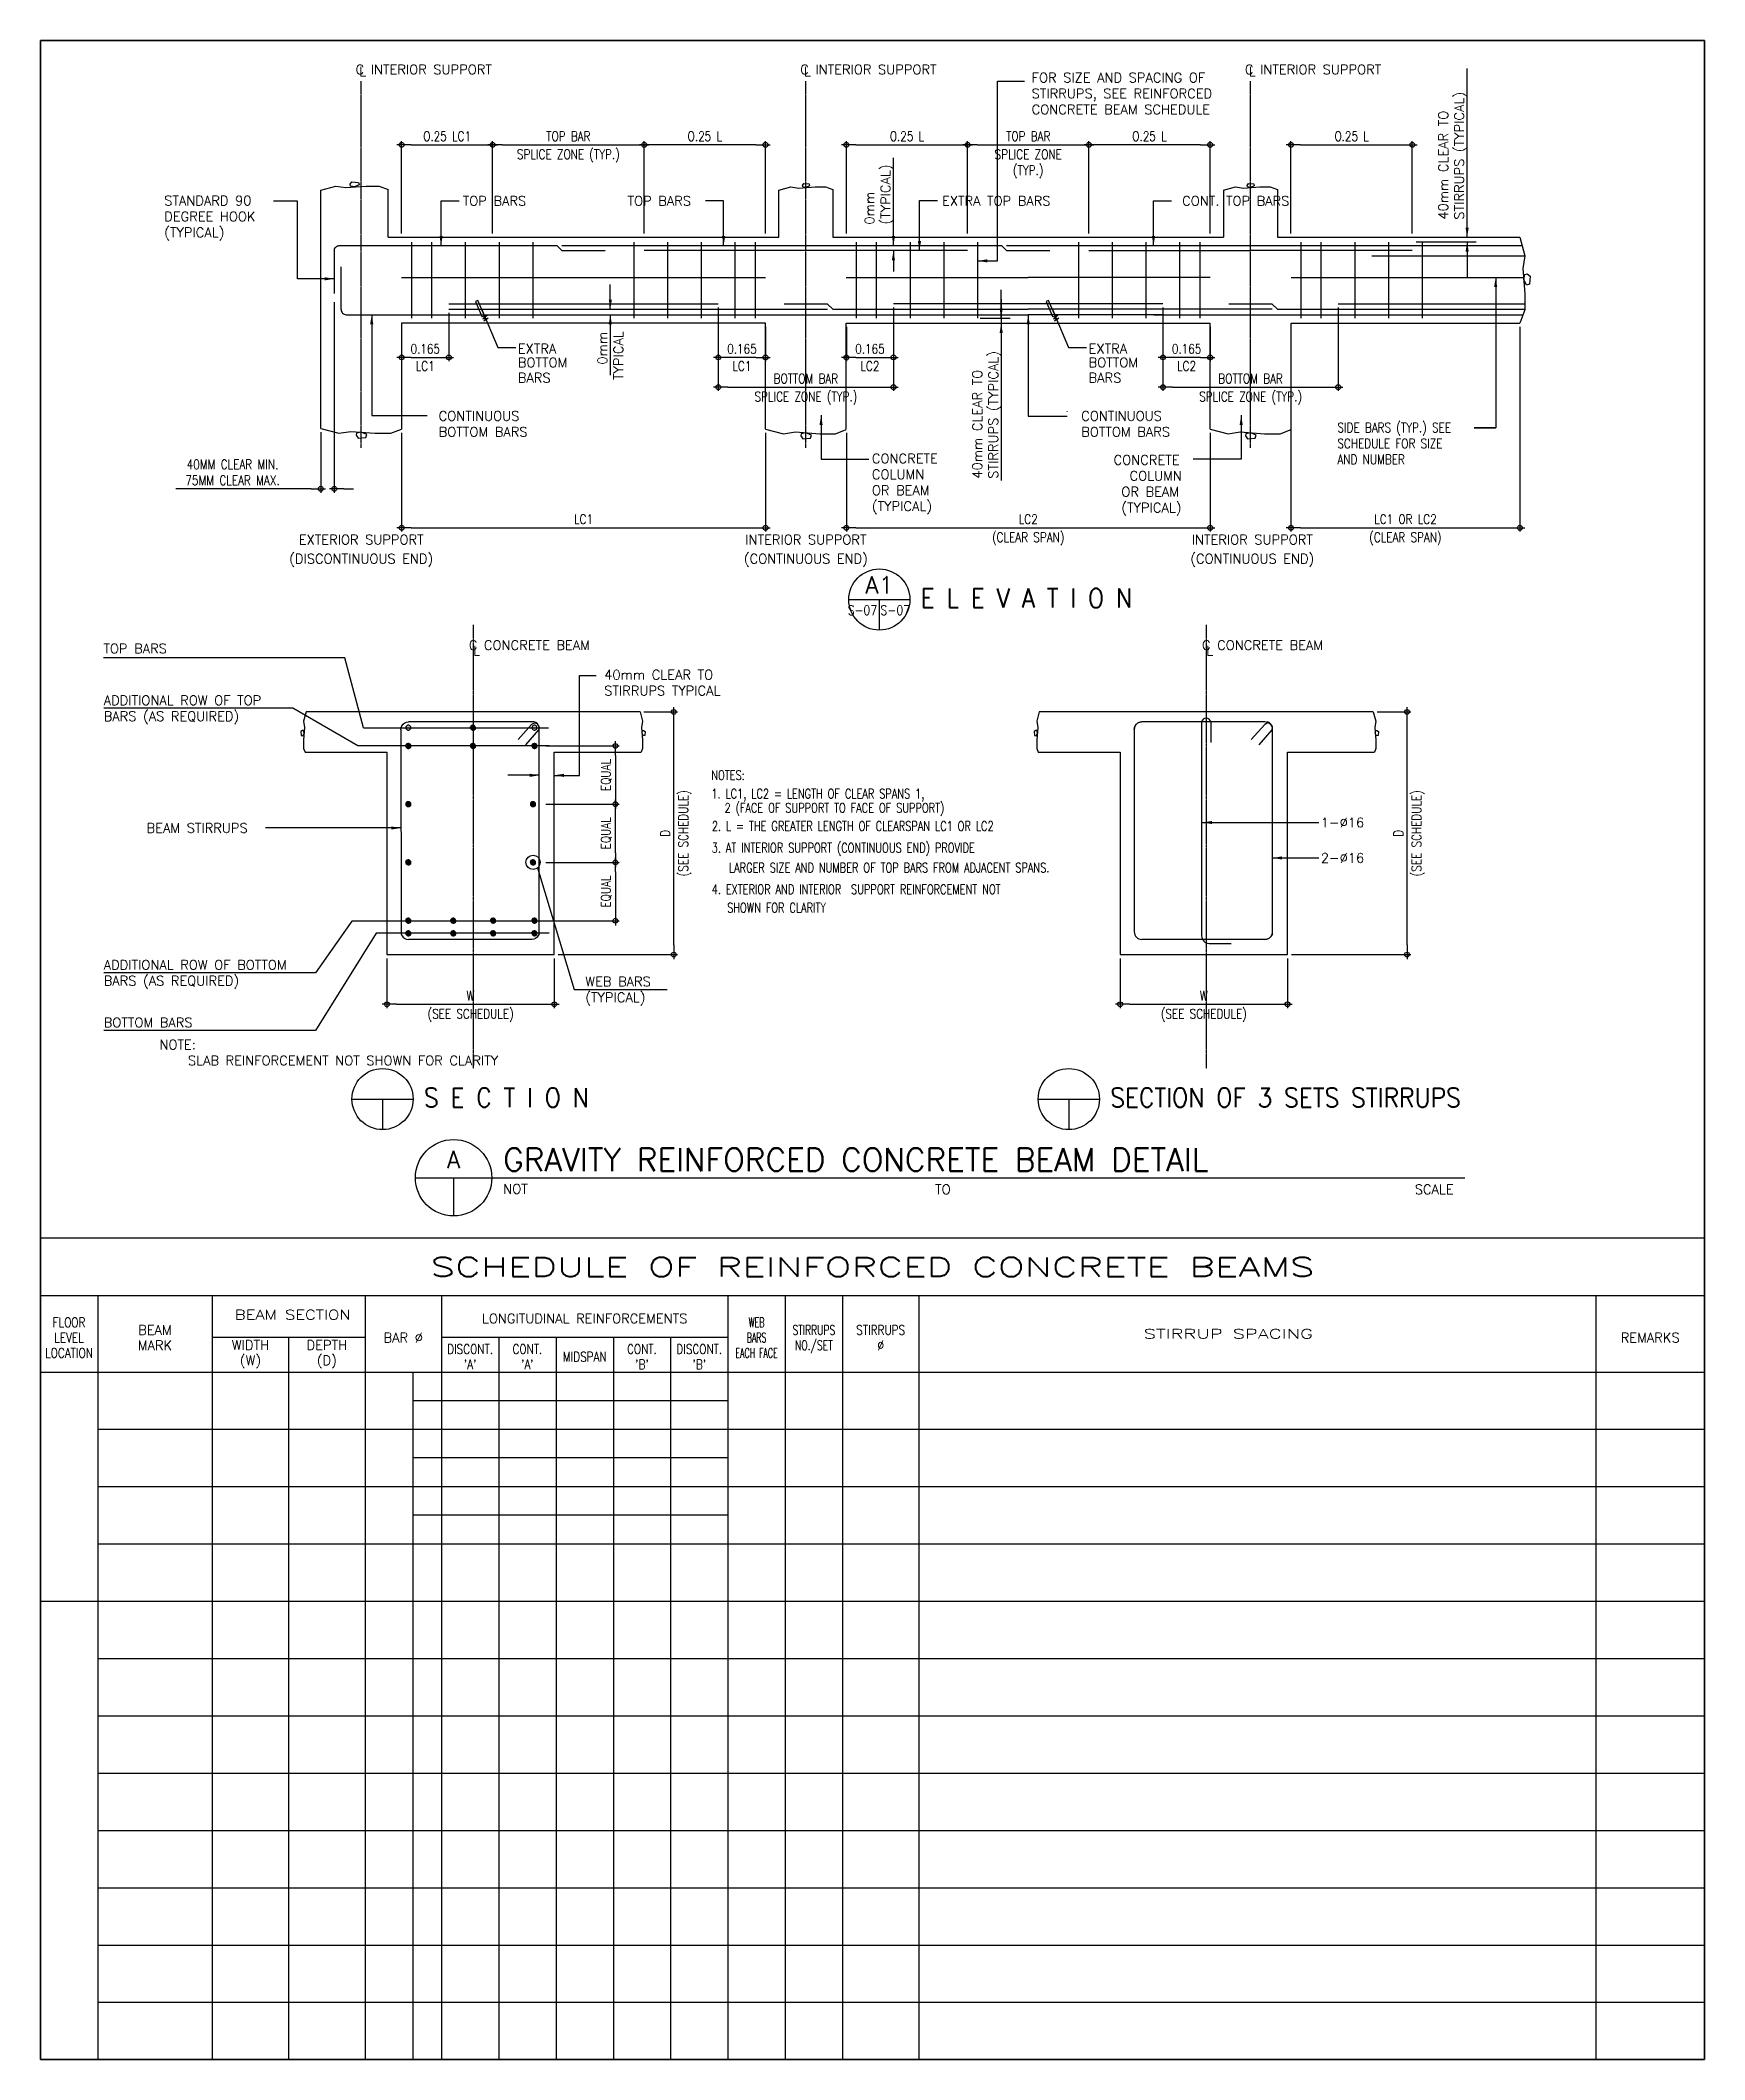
# Model space of a CAD drawing. Header units: millimetres. Extents: x 10066 to 53636, y 0 to 52860.
import ezdxf
from ezdxf.enums import TextEntityAlignment as Align

# ---------------------------------------------------------------- set-up
doc = ezdxf.new("R2010")
doc.units = ezdxf.units.MM
doc.linetypes.add('CENTER', pattern=[2, 1.25, -0.25, 0.25, -0.25])
doc.linetypes.add('PHANTOM', pattern=[2.5, 1.25, -0.25, 0.25, -0.25, 0.25, -0.25])
doc.layers.get('DEFPOINTS').update_dxf_attribs({"color": 11})
for name, color, linetype, lineweight in [('.25', 211, 'Continuous', 25), ('0.00', 8, 'Continuous', 0), ('DIMENSION', 161, 'Continuous', 0), ('NORMAL', 141, 'Continuous', 18)]:
    doc.layers.add(name, color=color, linetype=linetype, lineweight=lineweight)
for name, color, linetype in [('1R', 1, 'Continuous'), ('2Y', 2, 'Continuous'), ('4C', 4, 'Continuous'), ('5B', 5, 'Continuous'), ('6', 6, 'Continuous'), ('6M', 6, 'Continuous'), ('7W', 7, 'Continuous'), ('DIM', 8, 'Continuous'), ('GRID', 8, 'PHANTOM'), ('SHE', 8, 'Continuous'), ('TC', 4, 'Continuous'), ('TG', 3, 'Continuous'), ('title', 3, 'Continuous'), ('TM', 6, 'Continuous'), ('TR', 1, 'Continuous')]:
    doc.layers.add(name, color=color, linetype=linetype)
doc.styles.add('100cl', font='romans.shx', dxfattribs={"height": 500})
doc.styles.add('240CL', font='ROMANS.shx', dxfattribs={"height": 0.6})
doc.styles.add('ROMANS', font='romans.shx', dxfattribs={"width": 0.8})
doc.styles.add('ROMANSIM', font='romans.shx')
doc.dimstyles.new('DIM100', dxfattribs={"dimscale": 100, "dimtxt": 2.5, "dimasz": 2.5, "dimexe": 1, "dimexo": 1, "dimgap": 1, "dimtad": 1, "dimdec": 0, "dimzin": 0, "dimdsep": 46, "dimtxsty": 'ROMANS', "dimblk": 'DIM1', "dimcen": 1, "dimclrd": 8, "dimclre": 8, "dimclrt": 3, "dimadec": 0, "dimazin": 0, "dimtfac": 1, "dimtdec": 0, "dimtofl": 0, "dimtmove": 0, "dimatfit": 3, "dimfxl": 1, "dimtolj": 1, "dimtzin": 0, "dimarcsym": 0})
pattern_1 = [(45, (-1902.48401, -68955.57215), (-0.08838834765, 0.08838834765), [])]

msp = doc.modelspace()

# ---------------------------------------------------------------- texts
at = {"layer": 'TC', "style": '100cl'}
for s, width, p in [(' BEAM SECTION', 1.25, (16565.7, 19500)), ('FLOOR', 0.8, (10815.7, 19300)), ('WEB', 0.6, (28815.7, 19300)), ('STIRRUPS', 0.7, (30315.7, 19100)), ('STIRRUPS', 0.8, (32065.7, 19100)), ('STIRRUP SPACING', 1.5, (41165.7, 19000)), ('LOCATION', 0.8, (10815.7, 18500)), ('LEVEL', 0.8, (10815.7, 18900)), ('DISCONT.', 0.8, (21315.7, 18600)), ('CONT.', 0.8, (22815.7, 18600)), ('MIDSPAN', 0.8, (24315.7, 18400)), ('CONT.', 0.8, (25815.7, 18600)), ('DISCONT.', 0.8, (27315.7, 18600)), ('EACH FACE', 0.6, (28815.7, 18500)), ('BARS', 0.6, (28815.7, 18900)), ('NO./SET', 0.7, (30315.7, 18700)), ('%%C', 0.8, (32065.7, 18700)), ("'A'", 0.8, (21315.7, 18200)), ("'A'", 0.8, (22815.7, 18200)), ("'B'", 0.8, (25815.7, 18200)), ("'B'", 0.8, (27315.7, 18200))]:
    msp.add_text(s, height=250, dxfattribs=dict(at, width=width)).set_placement(p, align=Align.MIDDLE_CENTER)
for s, p in [('BEAM', (13065.7, 19100)), ('LONGITUDINAL REINFORCEMENTS', (24315.7, 19400)), ('MARK', (13065.7, 18700)), ('WIDTH', (15565.7, 18705.8)), ('DEPTH', (17565.7, 18705.8)), ('BAR %%C', (19565.7, 18900)), ('REMARKS', (52210.7, 18900)), ('(W)', (15565.7, 18305.7)), ('(D)', (17565.7, 18305.7))]:
    msp.add_text(s, height=250, dxfattribs=at).set_placement(p, align=Align.MIDDLE_CENTER)
at = {"layer": 'TG'}
for s, style, p in [('C INTERIOR SUPPORT', '100cl', (18317.6, 52097.7)), ('L', '100cl', (18416.3, 52045.1)), ('C INTERIOR SUPPORT', '100cl', (29959.4, 52097.7)), ('L', '100cl', (30058.1, 52045.1)), ('FOR SIZE AND SPACING OF', '100cl', (36017.7, 51885.1)), ('C INTERIOR SUPPORT', '100cl', (41601.1, 52097.7)), ('L', '100cl', (41699.8, 52045.1)), ('STIRRUPS, SEE REINFORCED', '100cl', (36017.7, 51468.4)), ('CONCRETE BEAM SCHEDULE', '100cl', (36017.7, 51051.8)), ('STANDARD 90', '100cl', (13308.4, 48666)), ('TOP BARS', '100cl', (21122.8, 48658.2)), ('TOP BARS', '100cl', (25437.9, 48658.2)), ('EXTRA TOP BARS', '100cl', (33671.1, 48658.2)), ('CONT. TOP BARS', '100cl', (39957.5, 48658.2)), ('DEGREE HOOK', '100cl', (13308.4, 48249.4)), ('(TYPICAL)', '100cl', (13308.4, 47832.7)), ('EXTRA', '100cl', (22566.1, 44791.2)), ('BOTTOM', '100cl', (22566.1, 44428.2)), ('EXTRA', '100cl', (37509, 44791.2)), ('BOTTOM', '100cl', (37509, 44428.2)), ('BARS', '100cl', (22566.1, 44028.2)), ('BARS', '100cl', (37509, 44028.2)), ('CONTINUOUS', '100cl', (20493.4, 43028.5)), ('CONTINUOUS', '100cl', (37315.1, 43028.5)), ('BOTTOM BARS', '100cl', (20493.4, 42611.9)), ('BOTTOM BARS', '100cl', (37315.1, 42611.9)), ('CONCRETE', '100cl', (31835.5, 41915.1)), ('CONCRETE', '100cl', (38163.5, 41877.6)), ('COLUMN', '100cl', (31835.5, 41498.5)), ('COLUMN', '100cl', (38580.2, 41461)), ('OR BEAM', '100cl', (31835.5, 41081.8)), ('(TYPICAL)', '100cl', (31835.5, 40665.1)), ('OR BEAM', '100cl', (38365.9, 41044.3)), ('(TYPICAL)', '100cl', (38365.9, 40627.6)), ('TOP BARS', 'ROMANSIM', (11715.6, 36939.4)), ('C CONCRETE BEAM', 'ROMANSIM', (21281.4, 37028.1)), ('L', 'ROMANSIM', (21394, 36884.9)), ('C CONCRETE BEAM', 'ROMANSIM', (40477.4, 37028.1)), ('L', 'ROMANSIM', (40589.9, 36884.9)), ('40mm CLEAR TO', 'ROMANSIM', (24827.8, 36253.7)), ('STIRRUPS TYPICAL', 'ROMANSIM', (24827.8, 35837)), ('ADDITIONAL ROW OF TOP', 'ROMANSIM', (11723.6, 35584)), ('BARS (AS REQUIRED)', 'ROMANSIM', (11723.6, 35167.4)), ('BEAM STIRRUPS', 'ROMANSIM', (12847, 32241.6)), ('1-%%C16', '100cl', (43587, 32386.3)), ('2-%%C16', '100cl', (43587, 31458.8)), ('ADDITIONAL ROW OF BOTTOM', 'ROMANSIM', (11723.6, 28660.1)), ('BARS (AS REQUIRED)', 'ROMANSIM', (11723.6, 28243.4)), ('WEB BARS', 'ROMANSIM', (24331.8, 28223.4)), ('(TYPICAL)', 'ROMANSIM', (24331.8, 27806.8)), ('BOTTOM BARS', 'ROMANSIM', (11723.6, 27150.9)), ('NOTE:', 'ROMANSIM', (13182.7, 26570.7)), ('    SLAB REINFORCEMENT NOT SHOWN FOR CLARITY', 'ROMANSIM', (13182.7, 26154))]:
    msp.add_text(s, height=250, dxfattribs=dict(at, style=style)).set_placement(p, align=Align.MIDDLE_LEFT)
at = {"layer": 'TG', "style": '100cl'}
for s, p in [('STIRRUPS (TYPICAL)', (47210.2, 48167.8)), ('40mm CLEAR TO', (46793.5, 48167.8)), ('(TYPICAL)', (32189.8, 48038.4)), ('0mm', (31773.1, 48038.4)), ('0mm', (24778.4, 44372.1)), ('TYPICAL', (25196.8, 43970.1)), ('STIRRUPS (TYPICAL)', (35011.3, 41386.7)), ('40mm CLEAR TO', (34594.6, 41386.7))]:
    msp.add_text(s, height=250, rotation=90, dxfattribs=at).set_placement(p, align=Align.MIDDLE_LEFT)
at = {"layer": 'TG', "style": '100cl', "width": 0.8}
for s, p in [('SIDE BARS (TYP.) SEE', (44022.1, 42723.7)), ('SCHEDULE FOR SIZE', (44022.1, 42307.1)), ('AND NUMBER', (44022.1, 41890.4))]:
    msp.add_text(s, height=250, dxfattribs=at).set_placement(p, align=Align.MIDDLE_LEFT)
at = {"layer": 'TG', "style": '100cl'}
for s, p in [('EXTERIOR SUPPORT', (18465.5, 39790.6)), ('INTERIOR SUPPORT', (30107.2, 39790.6)), ('INTERIOR SUPPORT', (41793.8, 39790.6)), ('(DISCONTINUOUS END)', (18465.5, 39290.6)), ('(CONTINUOUS END)', (30107.2, 39290.6)), ('(CONTINUOUS END)', (41793.8, 39290.6))]:
    msp.add_text(s, height=250, dxfattribs=at).set_placement(p, align=Align.MIDDLE_CENTER)
at = {"layer": 'TG', "color": 4, "style": '100cl', "width": 0.75}
msp.add_text('NOTES:', height=250, dxfattribs=at).set_placement((27631.6, 33498.8))
at = {"layer": 'TG', "style": '100cl', "width": 0.75}
for s, p in [('1. LC1, LC2 = LENGTH OF CLEAR SPANS 1, ', (27631.6, 33015.4)), (' 2 (FACE OF SUPPORT TO FACE OF SUPPORT)', (27848.8, 32643.4)), ('2. L = THE GREATER LENGTH OF CLEARSPAN LC1 OR LC2', (27644.9, 32167.2)), ('3. AT INTERIOR SUPPORT (CONTINUOUS END) PROVIDE ', (27641.8, 31599.3)), ('LARGER SIZE AND NUMBER OF TOP BARS FROM ADJACENT SPANS.', (28092.4, 31077.9)), ('4. EXTERIOR AND INTERIOR  SUPPORT REINFORCEMENT NOT ', (27641, 30511.1)), ('SHOWN FOR CLARITY', (28045, 30029.7))]:
    msp.add_text(s, height=250, dxfattribs=at).set_placement(p)
at = {"layer": 'title', "color": 6, "style": 'ROMANS', "width": 0.9}
for s, p in [('E L E V A T I O N', (33112.1, 38010.2)), ('S E C T I O N', (20106.4, 24933.4)), ('SECTION OF 3 SETS STIRRUPS', (38073, 24933.4))]:
    msp.add_text(s, height=500, dxfattribs=at).set_placement(p)
at = {"layer": 'title', "color": 6, "style": '240CL'}
msp.add_text('GRAVITY REINFORCED CONCRETE BEAM DETAIL', height=600, dxfattribs=at).set_placement((22183.4, 23260.2))
at = {"layer": 'title', "color": 2, "style": '100cl'}
for s, p in [('NOT', (22183.4, 22668.3)), ('TO', (33490.5, 22657.1))]:
    msp.add_text(s, height=250, dxfattribs=at).set_placement(p)
msp.add_text('SCALE', height=250, dxfattribs=at).set_placement((47065.5, 22657.1), align=Align.RIGHT)
at = {"layer": 'title', "color": 5, "style": 'ROMANS'}
msp.add_attdef('A', text='', height=450, dxfattribs=at).set_placement((20883.4, 23561.1), align=Align.MIDDLE)
at = {"layer": 'TM', "color": 6, "style": '240CL', "width": 1.5}
msp.add_text('SCHEDULE OF REINFORCED CONCRETE BEAMS', height=500, dxfattribs=at).set_placement((31850.7, 20750), align=Align.MIDDLE_CENTER)

# ---------------------------------------------------------------- blocks, each defined once
blk = doc.blocks.new('DIM1')
at = {"color": 0}
blk.add_line((-1, 0), (0.5, 0), dxfattribs=at)
at = {"color": 3}
blk.add_circle((0, 0), 0.25, dxfattribs=at)
blk = doc.blocks.new('*D237')
at = {"layer": 'DEFPOINTS', "color": 0, "transparency": 16777216}
for p in [(19138, 28929), (23520, 28929), (23520, 27627)]:
    blk.add_point(p, dxfattribs=at)
at = {"layer": 'TR', "color": 8, "lineweight": -2, "transparency": 16777216}
for p, q in [((19138, 28829), (19138, 27527)), ((23520, 28829), (23520, 27527)), ((19388, 27627), (23270, 27627))]:
    blk.add_line(p, q, dxfattribs=at)
at = {"layer": 'TR', "color": 8, "lineweight": -2, "transparency": 16777216, "xscale": 250, "yscale": 250, "zscale": 250, "rotation": 180}
blk.add_blockref('DIM1', (19138, 27627), dxfattribs=at)
at = {"layer": 'TR', "color": 8, "lineweight": -2, "transparency": 16777216, "xscale": 250, "yscale": 250, "zscale": 250}
blk.add_blockref('DIM1', (23520, 27627), dxfattribs=at)
at = {"layer": 'TR', "color": 3, "transparency": 16777216, "char_height": 250, "attachment_point": 5, "style": 'ROMANS'}
for s, insert in [('\\A1;(SEE SCHEDULE)', (21329, 27336)), ('\\A1;W', (21329, 27852))]:
    blk.add_mtext(s, dxfattribs=dict(at, insert=insert))
blk = doc.blocks.new('*D238')
at = {"layer": 'DEFPOINTS', "color": 0, "transparency": 16777216}
for p in [(23199, 34390), (23199, 32865), (25119, 32865)]:
    blk.add_point(p, dxfattribs=at)
at = {"layer": 'TR', "color": 8, "lineweight": -2, "transparency": 16777216}
for p, q in [((23299, 34390), (25219, 34390)), ((25119, 34140), (25119, 33115)), ((23299, 32865), (25219, 32865))]:
    blk.add_line(p, q, dxfattribs=at)
at = {"layer": 'TR', "color": 8, "lineweight": -2, "transparency": 16777216, "xscale": 250, "yscale": 250, "zscale": 250}
for p, rotation in [((25119, 34390), 90), ((25119, 32865), 270)]:
    blk.add_blockref('DIM1', p, dxfattribs=dict(at, rotation=rotation))
at = {"layer": 'TR', "color": 3, "transparency": 16777216, "insert": (24882, 33628), "char_height": 250, "attachment_point": 5, "rotation": 90, "style": 'ROMANS'}
blk.add_mtext('\\A1;EQUAL ', dxfattribs=at)
blk = doc.blocks.new('*D226')
at = {"layer": 'DEFPOINTS', "color": 0, "transparency": 16777216}
for p in [(23199, 32865), (25119, 32865), (23199, 31340)]:
    blk.add_point(p, dxfattribs=at)
at = {"layer": 'TR', "color": 8, "lineweight": -2, "transparency": 16777216}
for p, q in [((23299, 32865), (25219, 32865)), ((25119, 31590), (25119, 32615)), ((23299, 31340), (25219, 31340))]:
    blk.add_line(p, q, dxfattribs=at)
at = {"layer": 'TR', "color": 8, "lineweight": -2, "transparency": 16777216, "xscale": 250, "yscale": 250, "zscale": 250}
for p, rotation in [((25119, 32865), 90), ((25119, 31340), 270)]:
    blk.add_blockref('DIM1', p, dxfattribs=dict(at, rotation=rotation))
at = {"layer": 'TR', "color": 3, "transparency": 16777216, "insert": (24882, 32103), "char_height": 250, "attachment_point": 5, "rotation": 90, "style": 'ROMANS'}
blk.add_mtext('\\A1;EQUAL ', dxfattribs=at)
blk = doc.blocks.new('*D227')
at = {"layer": 'DEFPOINTS', "color": 0, "transparency": 16777216}
for p in [(23199, 31340), (23199, 29815), (25119, 29815)]:
    blk.add_point(p, dxfattribs=at)
at = {"layer": 'TR', "color": 8, "lineweight": -2, "transparency": 16777216}
for p, q in [((23299, 31340), (25219, 31340)), ((25119, 31090), (25119, 30065)), ((23299, 29815), (25219, 29815))]:
    blk.add_line(p, q, dxfattribs=at)
at = {"layer": 'TR', "color": 8, "lineweight": -2, "transparency": 16777216, "xscale": 250, "yscale": 250, "zscale": 250}
for p, rotation in [((25119, 31340), 90), ((25119, 29815), 270)]:
    blk.add_blockref('DIM1', p, dxfattribs=dict(at, rotation=rotation))
at = {"layer": 'TR', "color": 3, "transparency": 16777216, "insert": (24882, 30578), "char_height": 250, "attachment_point": 5, "rotation": 90, "style": 'ROMANS'}
blk.add_mtext('\\A1;EQUAL ', dxfattribs=at)
blk = doc.blocks.new('A$C6C0B0B06')
at = {"layer": 'title', "color": 2}
for p, q in [((0, 0), (16, 0)), ((8, 0), (8, -8))]:
    blk.add_line(p, q, dxfattribs=at)
blk.add_circle((8, 0), 8, dxfattribs=at)
at = {"layer": 'title', "color": 5, "style": 'ROMANS'}
blk.add_attdef('A', text='', height=4.5, dxfattribs=at).set_placement((8, 3.8), align=Align.MIDDLE)
at = {"layer": 'title', "color": 2, "style": 'ROMANS'}
for width, p, p2 in [(1.138397, (-0.28, -4.05), (7.44, -4.05)), (1.147089, (8.29, -4.05), (16.07, -4.05))]:
    blk.add_attdef('S-1', text='', height=2.5, dxfattribs=dict(at, width=width)).set_placement(p, p2, align=Align.FIT)
blk = doc.blocks.new('ARROW')
at = {"layer": '.25', "ltscale": 0.6}
h = blk.add_hatch(dxfattribs=at)
h.set_pattern_fill('ANGLE', color=256)
h.set_pattern_definition([(0, (0, 0), (0, 6.985), [5.08, -1.905]), (90, (0, 0), (-6.985, 4e-16), [5.08, -1.905])])
h.paths.add_polyline_path([(276.6, 207.1), (276.7, 207.2), (276.6, 207.3)])
at = {"layer": '0.00', "ltscale": 0.6}
h = blk.add_hatch(dxfattribs=at)
h.set_pattern_fill('ANSI31', color=256, scale=0.001)
h.set_pattern_definition([(45, (0, 0), (-0.00224506403, 0.00224506403), [])])
h.paths.add_polyline_path([(276.6, 207.3), (276.6, 207.1), (276.7, 207.2)])
at = {"layer": '.25', "ltscale": 0.6}
blk.add_circle((275.9, 207.2), 0.0737, dxfattribs=at)
at = {"layer": 'DIMENSION', "ltscale": 0.6}
for p, q in [((276.7, 207.2), (276.6, 207.3)), ((276.6, 207.3), (276.6, 207.1)), ((276.7, 207.2), (276.6, 207.1))]:
    blk.add_line(p, q, dxfattribs=at)
at = {"layer": 'NORMAL', "ltscale": 0.6}
blk.add_line((275.9, 207.2), (276.6, 207.2), dxfattribs=at)
blk = doc.blocks.new('*D209')
at = {"layer": 'DEFPOINTS', "color": 0, "transparency": 16777216}
for p in [(21905, 50126), (19524, 47708), (21905, 47708)]:
    blk.add_point(p, dxfattribs=at)
at = {"layer": 'TR', "color": 8, "lineweight": -2, "transparency": 16777216}
for p, q in [((19524, 47808), (19524, 50226)), ((21905, 47808), (21905, 50226)), ((19774, 50126), (21655, 50126))]:
    blk.add_line(p, q, dxfattribs=at)
at = {"layer": 'TR', "color": 8, "lineweight": -2, "transparency": 16777216, "xscale": 250, "yscale": 250, "zscale": 250, "rotation": 180}
blk.add_blockref('DIM1', (19524, 50126), dxfattribs=at)
at = {"layer": 'TR', "color": 8, "lineweight": -2, "transparency": 16777216, "xscale": 250, "yscale": 250, "zscale": 250}
blk.add_blockref('DIM1', (21905, 50126), dxfattribs=at)
at = {"layer": 'TR', "color": 3, "transparency": 16777216, "insert": (20714, 50351), "char_height": 250, "attachment_point": 5, "style": 'ROMANS'}
blk.add_mtext('\\A1;O.25 LC1 ', dxfattribs=at)
blk = doc.blocks.new('*D210')
at = {"layer": 'DEFPOINTS', "color": 0, "transparency": 16777216}
for p in [(25874, 50126), (25874, 47708), (29049, 47708)]:
    blk.add_point(p, dxfattribs=at)
at = {"layer": 'TR', "color": 8, "lineweight": -2, "transparency": 16777216}
for p, q in [((25874, 47808), (25874, 50226)), ((29049, 47808), (29049, 50226)), ((28799, 50126), (26124, 50126))]:
    blk.add_line(p, q, dxfattribs=at)
at = {"layer": 'TR', "color": 8, "lineweight": -2, "transparency": 16777216, "xscale": 250, "yscale": 250, "zscale": 250, "rotation": 180}
blk.add_blockref('DIM1', (25874, 50126), dxfattribs=at)
at = {"layer": 'TR', "color": 8, "lineweight": -2, "transparency": 16777216, "xscale": 250, "yscale": 250, "zscale": 250}
blk.add_blockref('DIM1', (29049, 50126), dxfattribs=at)
at = {"layer": 'TR', "color": 3, "transparency": 16777216, "insert": (27461, 50351), "char_height": 250, "attachment_point": 5, "style": 'ROMANS'}
blk.add_mtext('\\A1;O.25 L ', dxfattribs=at)
blk = doc.blocks.new('*D211')
at = {"layer": 'DEFPOINTS', "color": 0, "transparency": 16777216}
for p in [(34341, 50126), (31166, 47708), (34341, 47708)]:
    blk.add_point(p, dxfattribs=at)
at = {"layer": 'TR', "color": 8, "lineweight": -2, "transparency": 16777216}
for p, q in [((31166, 47808), (31166, 50226)), ((34341, 47808), (34341, 50226)), ((31416, 50126), (34091, 50126))]:
    blk.add_line(p, q, dxfattribs=at)
at = {"layer": 'TR', "color": 8, "lineweight": -2, "transparency": 16777216, "xscale": 250, "yscale": 250, "zscale": 250, "rotation": 180}
blk.add_blockref('DIM1', (31166, 50126), dxfattribs=at)
at = {"layer": 'TR', "color": 8, "lineweight": -2, "transparency": 16777216, "xscale": 250, "yscale": 250, "zscale": 250}
blk.add_blockref('DIM1', (34341, 50126), dxfattribs=at)
at = {"layer": 'TR', "color": 3, "transparency": 16777216, "insert": (32753, 50351), "char_height": 250, "attachment_point": 5, "style": 'ROMANS'}
blk.add_mtext('\\A1;O.25 L ', dxfattribs=at)
blk = doc.blocks.new('*D212')
at = {"layer": 'DEFPOINTS', "color": 0, "transparency": 16777216}
for p in [(19524, 42687), (29049, 42687), (29049, 40100)]:
    blk.add_point(p, dxfattribs=at)
at = {"layer": 'TR', "color": 8, "lineweight": -2, "transparency": 16777216}
for p, q in [((19524, 42587), (19524, 40000)), ((29049, 42587), (29049, 40000)), ((19774, 40100), (28799, 40100))]:
    blk.add_line(p, q, dxfattribs=at)
at = {"layer": 'TR', "color": 8, "lineweight": -2, "transparency": 16777216, "xscale": 250, "yscale": 250, "zscale": 250, "rotation": 180}
blk.add_blockref('DIM1', (19524, 40100), dxfattribs=at)
at = {"layer": 'TR', "color": 8, "lineweight": -2, "transparency": 16777216, "xscale": 250, "yscale": 250, "zscale": 250}
blk.add_blockref('DIM1', (29049, 40100), dxfattribs=at)
at = {"layer": 'TR', "color": 3, "transparency": 16777216, "insert": (24286, 40325), "char_height": 250, "attachment_point": 5, "style": 'ROMANS'}
blk.add_mtext('\\A1;LC1 ', dxfattribs=at)
blk = doc.blocks.new('*D213')
at = {"layer": 'DEFPOINTS', "color": 0, "transparency": 16777216}
for p in [(31166, 42687), (40691, 42687), (40691, 40100)]:
    blk.add_point(p, dxfattribs=at)
at = {"layer": 'TR', "color": 8, "lineweight": -2, "transparency": 16777216}
for p, q in [((31166, 42587), (31166, 40000)), ((40691, 42587), (40691, 40000)), ((31416, 40100), (40441, 40100))]:
    blk.add_line(p, q, dxfattribs=at)
at = {"layer": 'TR', "color": 8, "lineweight": -2, "transparency": 16777216, "xscale": 250, "yscale": 250, "zscale": 250, "rotation": 180}
blk.add_blockref('DIM1', (31166, 40100), dxfattribs=at)
at = {"layer": 'TR', "color": 8, "lineweight": -2, "transparency": 16777216, "xscale": 250, "yscale": 250, "zscale": 250}
blk.add_blockref('DIM1', (40691, 40100), dxfattribs=at)
at = {"layer": 'TR', "color": 3, "transparency": 16777216, "char_height": 250, "attachment_point": 5, "style": 'ROMANS'}
for s, insert in [('\\A1;LC2', (35928, 40325)), ('\\A1;(CLEAR SPAN)', (35928, 39810))]:
    blk.add_mtext(s, dxfattribs=dict(at, insert=insert))
blk = doc.blocks.new('*D214')
at = {"layer": 'DEFPOINTS', "color": 0, "transparency": 16777216}
for p in [(42807, 45459), (48800, 45459), (48800, 40100)]:
    blk.add_point(p, dxfattribs=at)
at = {"layer": 'TR', "color": 8, "lineweight": -2, "transparency": 16777216}
for p, q in [((42807, 45359), (42807, 40000)), ((48800, 45359), (48800, 40000)), ((43057, 40100), (48550, 40100))]:
    blk.add_line(p, q, dxfattribs=at)
at = {"layer": 'TR', "color": 8, "lineweight": -2, "transparency": 16777216, "xscale": 250, "yscale": 250, "zscale": 250, "rotation": 180}
blk.add_blockref('DIM1', (42807, 40100), dxfattribs=at)
at = {"layer": 'TR', "color": 8, "lineweight": -2, "transparency": 16777216, "xscale": 250, "yscale": 250, "zscale": 250}
blk.add_blockref('DIM1', (48800, 40100), dxfattribs=at)
at = {"layer": 'TR', "color": 3, "transparency": 16777216, "char_height": 250, "attachment_point": 5, "style": 'ROMANS'}
for s, insert in [('\\A1;LC1 OR LC2', (45803, 40325)), ('\\A1;(CLEAR SPAN) ', (45803, 39810))]:
    blk.add_mtext(s, dxfattribs=dict(at, insert=insert))
blk = doc.blocks.new('*D215')
at = {"layer": 'DEFPOINTS', "color": 0, "transparency": 16777216}
for p in [(37516, 50126), (37516, 47708), (40691, 47708)]:
    blk.add_point(p, dxfattribs=at)
at = {"layer": 'TR', "color": 8, "lineweight": -2, "transparency": 16777216}
for p, q in [((37516, 47808), (37516, 50226)), ((40691, 47808), (40691, 50226)), ((40441, 50126), (37766, 50126))]:
    blk.add_line(p, q, dxfattribs=at)
at = {"layer": 'TR', "color": 8, "lineweight": -2, "transparency": 16777216, "xscale": 250, "yscale": 250, "zscale": 250, "rotation": 180}
blk.add_blockref('DIM1', (37516, 50126), dxfattribs=at)
at = {"layer": 'TR', "color": 8, "lineweight": -2, "transparency": 16777216, "xscale": 250, "yscale": 250, "zscale": 250}
blk.add_blockref('DIM1', (40691, 50126), dxfattribs=at)
at = {"layer": 'TR', "color": 3, "transparency": 16777216, "insert": (39103, 50351), "char_height": 250, "attachment_point": 5, "style": 'ROMANS'}
blk.add_mtext('\\A1;O.25 L ', dxfattribs=at)
blk = doc.blocks.new('*D216')
at = {"layer": 'DEFPOINTS', "color": 0, "transparency": 16777216}
for p in [(45982, 50126), (42807, 47708), (45982, 47708)]:
    blk.add_point(p, dxfattribs=at)
at = {"layer": 'TR', "color": 8, "lineweight": -2, "transparency": 16777216}
for p, q in [((42807, 47808), (42807, 50226)), ((45982, 47808), (45982, 50226)), ((43057, 50126), (45732, 50126))]:
    blk.add_line(p, q, dxfattribs=at)
at = {"layer": 'TR', "color": 8, "lineweight": -2, "transparency": 16777216, "xscale": 250, "yscale": 250, "zscale": 250, "rotation": 180}
blk.add_blockref('DIM1', (42807, 50126), dxfattribs=at)
at = {"layer": 'TR', "color": 8, "lineweight": -2, "transparency": 16777216, "xscale": 250, "yscale": 250, "zscale": 250}
blk.add_blockref('DIM1', (45982, 50126), dxfattribs=at)
at = {"layer": 'TR', "color": 3, "transparency": 16777216, "insert": (44395, 50351), "char_height": 250, "attachment_point": 5, "style": 'ROMANS'}
blk.add_mtext('\\A1;O.25 L ', dxfattribs=at)
blk = doc.blocks.new('*D217')
at = {"layer": 'DEFPOINTS', "color": 0, "transparency": 16777216}
for p in [(20759, 45824), (19524, 45459), (20759, 44561)]:
    blk.add_point(p, dxfattribs=at)
at = {"layer": 'TR', "color": 8, "lineweight": -2, "transparency": 16777216}
for p, q in [((20759, 45724), (20759, 44461)), ((19524, 45359), (19524, 44461)), ((19774, 44561), (20509, 44561))]:
    blk.add_line(p, q, dxfattribs=at)
at = {"layer": 'TR', "color": 8, "lineweight": -2, "transparency": 16777216, "xscale": 250, "yscale": 250, "zscale": 250, "rotation": 180}
blk.add_blockref('DIM1', (19524, 44561), dxfattribs=at)
at = {"layer": 'TR', "color": 8, "lineweight": -2, "transparency": 16777216, "xscale": 250, "yscale": 250, "zscale": 250}
blk.add_blockref('DIM1', (20759, 44561), dxfattribs=at)
at = {"layer": 'TR', "color": 3, "transparency": 16777216, "char_height": 250, "attachment_point": 5, "style": 'ROMANS'}
for s, insert in [('\\A1;0.165', (20141, 44786)), ('\\A1;LC1', (20141, 44336))]:
    blk.add_mtext(s, dxfattribs=dict(at, insert=insert))
blk = doc.blocks.new('*D218')
at = {"layer": 'DEFPOINTS', "color": 0, "transparency": 16777216}
for p in [(27814, 45968), (29049, 45459), (27814, 44561)]:
    blk.add_point(p, dxfattribs=at)
at = {"layer": 'TR', "color": 8, "lineweight": -2, "transparency": 16777216}
for p, q in [((27814, 45868), (27814, 44461)), ((29049, 45359), (29049, 44461)), ((28799, 44561), (28064, 44561))]:
    blk.add_line(p, q, dxfattribs=at)
at = {"layer": 'TR', "color": 8, "lineweight": -2, "transparency": 16777216, "xscale": 250, "yscale": 250, "zscale": 250, "rotation": 180}
blk.add_blockref('DIM1', (27814, 44561), dxfattribs=at)
at = {"layer": 'TR', "color": 8, "lineweight": -2, "transparency": 16777216, "xscale": 250, "yscale": 250, "zscale": 250}
blk.add_blockref('DIM1', (29049, 44561), dxfattribs=at)
at = {"layer": 'TR', "color": 3, "transparency": 16777216, "char_height": 250, "attachment_point": 5, "style": 'ROMANS'}
for s, insert in [('\\A1;0.165', (28432, 44786)), ('\\A1;LC1', (28432, 44336))]:
    blk.add_mtext(s, dxfattribs=dict(at, insert=insert))
blk = doc.blocks.new('*D219')
at = {"layer": 'DEFPOINTS', "color": 0, "transparency": 16777216}
for p in [(32400, 45968), (31166, 45459), (32400, 44561)]:
    blk.add_point(p, dxfattribs=at)
at = {"layer": 'TR', "color": 8, "lineweight": -2, "transparency": 16777216}
for p, q in [((32400, 45868), (32400, 44461)), ((31166, 45359), (31166, 44461)), ((31416, 44561), (32150, 44561))]:
    blk.add_line(p, q, dxfattribs=at)
at = {"layer": 'TR', "color": 8, "lineweight": -2, "transparency": 16777216, "xscale": 250, "yscale": 250, "zscale": 250, "rotation": 180}
blk.add_blockref('DIM1', (31166, 44561), dxfattribs=at)
at = {"layer": 'TR', "color": 8, "lineweight": -2, "transparency": 16777216, "xscale": 250, "yscale": 250, "zscale": 250}
blk.add_blockref('DIM1', (32400, 44561), dxfattribs=at)
at = {"layer": 'TR', "color": 3, "transparency": 16777216, "char_height": 250, "attachment_point": 5, "style": 'ROMANS'}
for s, insert in [('\\A1;0.165', (31783, 44786)), ('\\A1;LC2', (31783, 44336))]:
    blk.add_mtext(s, dxfattribs=dict(at, insert=insert))
blk = doc.blocks.new('*D220')
at = {"layer": 'DEFPOINTS', "color": 0, "transparency": 16777216}
for p in [(39456, 45968), (40691, 45459), (39456, 44561)]:
    blk.add_point(p, dxfattribs=at)
at = {"layer": 'TR', "color": 8, "lineweight": -2, "transparency": 16777216}
for p, q in [((39456, 45868), (39456, 44461)), ((40691, 45359), (40691, 44461)), ((40441, 44561), (39706, 44561))]:
    blk.add_line(p, q, dxfattribs=at)
at = {"layer": 'TR', "color": 8, "lineweight": -2, "transparency": 16777216, "xscale": 250, "yscale": 250, "zscale": 250, "rotation": 180}
blk.add_blockref('DIM1', (39456, 44561), dxfattribs=at)
at = {"layer": 'TR', "color": 8, "lineweight": -2, "transparency": 16777216, "xscale": 250, "yscale": 250, "zscale": 250}
blk.add_blockref('DIM1', (40691, 44561), dxfattribs=at)
at = {"layer": 'TR', "color": 3, "transparency": 16777216, "char_height": 250, "attachment_point": 5, "style": 'ROMANS'}
for s, insert in [('\\A1;0.165', (40073, 44786)), ('\\A1;LC2', (40073, 44336))]:
    blk.add_mtext(s, dxfattribs=dict(at, insert=insert))
blk = doc.blocks.new('*D221')
at = {"layer": 'DEFPOINTS', "color": 0, "transparency": 16777216}
for p in [(27814, 45968), (32400, 45968), (32400, 43782)]:
    blk.add_point(p, dxfattribs=at)
at = {"layer": 'TG', "color": 8, "lineweight": -2, "transparency": 16777216}
for p, q in [((27814, 45868), (27814, 43682)), ((32400, 45868), (32400, 43682)), ((28064, 43782), (32150, 43782))]:
    blk.add_line(p, q, dxfattribs=at)
at = {"layer": 'TG', "color": 8, "lineweight": -2, "transparency": 16777216, "xscale": 250, "yscale": 250, "zscale": 250, "rotation": 180}
blk.add_blockref('DIM1', (27814, 43782), dxfattribs=at)
at = {"layer": 'TG', "color": 8, "lineweight": -2, "transparency": 16777216, "xscale": 250, "yscale": 250, "zscale": 250}
blk.add_blockref('DIM1', (32400, 43782), dxfattribs=at)
at = {"layer": 'TG', "color": 3, "transparency": 16777216, "char_height": 250, "attachment_point": 5, "style": 'ROMANS'}
for s, insert in [('\\A1;BOTTOM BAR', (30107, 44007)), ('\\A1;SPLICE ZONE (TYP.)', (30107, 43492))]:
    blk.add_mtext(s, dxfattribs=dict(at, insert=insert))
blk = doc.blocks.new('*D222')
at = {"layer": 'DEFPOINTS', "color": 0, "transparency": 16777216}
for p in [(39456, 45968), (44042, 45968), (44042, 43782)]:
    blk.add_point(p, dxfattribs=at)
at = {"layer": 'TG', "color": 8, "lineweight": -2, "transparency": 16777216}
for p, q in [((39456, 45868), (39456, 43682)), ((44042, 45868), (44042, 43682)), ((39706, 43782), (43792, 43782))]:
    blk.add_line(p, q, dxfattribs=at)
at = {"layer": 'TG', "color": 8, "lineweight": -2, "transparency": 16777216, "xscale": 250, "yscale": 250, "zscale": 250, "rotation": 180}
blk.add_blockref('DIM1', (39456, 43782), dxfattribs=at)
at = {"layer": 'TG', "color": 8, "lineweight": -2, "transparency": 16777216, "xscale": 250, "yscale": 250, "zscale": 250}
blk.add_blockref('DIM1', (44042, 43782), dxfattribs=at)
at = {"layer": 'TG', "color": 3, "transparency": 16777216, "char_height": 250, "attachment_point": 5, "style": 'ROMANS'}
for s, insert in [('\\A1;BOTTOM BAR', (41749, 44007)), ('\\A1;SPLICE ZONE (TYP.)', (41749, 43492))]:
    blk.add_mtext(s, dxfattribs=dict(at, insert=insert))
blk = doc.blocks.new('*D223')
at = {"layer": 'DEFPOINTS', "color": 0, "transparency": 16777216}
for p in [(25874, 50126), (21905, 47708), (25874, 47708)]:
    blk.add_point(p, dxfattribs=at)
at = {"layer": 'TG', "color": 8, "lineweight": -2, "transparency": 16777216}
for p, q in [((21905, 47808), (21905, 50226)), ((25874, 47808), (25874, 50226)), ((22155, 50126), (25624, 50126))]:
    blk.add_line(p, q, dxfattribs=at)
at = {"layer": 'TG', "color": 8, "lineweight": -2, "transparency": 16777216, "xscale": 250, "yscale": 250, "zscale": 250, "rotation": 180}
blk.add_blockref('DIM1', (21905, 50126), dxfattribs=at)
at = {"layer": 'TG', "color": 8, "lineweight": -2, "transparency": 16777216, "xscale": 250, "yscale": 250, "zscale": 250}
blk.add_blockref('DIM1', (25874, 50126), dxfattribs=at)
at = {"layer": 'TG', "color": 3, "transparency": 16777216, "char_height": 250, "attachment_point": 5, "style": 'ROMANS'}
for s, insert in [('\\A1;TOP BAR', (23889, 50351)), ('\\A1;SPLICE ZONE (TYP.) ', (23889, 49836))]:
    blk.add_mtext(s, dxfattribs=dict(at, insert=insert))
blk = doc.blocks.new('*D224')
at = {"layer": 'DEFPOINTS', "color": 0, "transparency": 16777216}
for p in [(37516, 50126), (34341, 47708), (37516, 47708)]:
    blk.add_point(p, dxfattribs=at)
at = {"layer": 'TG', "color": 8, "lineweight": -2, "transparency": 16777216}
for p, q in [((34341, 47808), (34341, 50226)), ((37516, 47808), (37516, 50226)), ((34591, 50126), (37266, 50126))]:
    blk.add_line(p, q, dxfattribs=at)
at = {"layer": 'TG', "color": 8, "lineweight": -2, "transparency": 16777216, "xscale": 250, "yscale": 250, "zscale": 250, "rotation": 180}
blk.add_blockref('DIM1', (34341, 50126), dxfattribs=at)
at = {"layer": 'TG', "color": 8, "lineweight": -2, "transparency": 16777216, "xscale": 250, "yscale": 250, "zscale": 250}
blk.add_blockref('DIM1', (37516, 50126), dxfattribs=at)
at = {"layer": 'TG', "color": 3, "transparency": 16777216, "char_height": 250, "attachment_point": 5, "style": 'ROMANS'}
for s, insert in [('\\A1;TOP BAR', (35928, 50351)), ('\\A1;SPLICE ZONE\\P(TYP.) ', (35928, 49627))]:
    blk.add_mtext(s, dxfattribs=dict(at, insert=insert))
blk = doc.blocks.new('*D225')
at = {"layer": 'DEFPOINTS', "color": 0, "transparency": 16777216}
for p in [(17760, 46105), (17407, 42702), (17760, 41120)]:
    blk.add_point(p, dxfattribs=at)
at = {"layer": 'TR', "color": 8, "lineweight": -2, "transparency": 16777216}
for p, q in [((17760, 46005), (17760, 41020)), ((17407, 42602), (17407, 41020)), ((17157, 41120), (13610, 41120)), ((18010, 41120), (18260, 41120))]:
    blk.add_line(p, q, dxfattribs=at)
at = {"layer": 'TR', "color": 8, "lineweight": -2, "transparency": 16777216, "xscale": 250, "yscale": 250, "zscale": 250}
blk.add_blockref('DIM1', (17407, 41120), dxfattribs=at)
at = {"layer": 'TR', "color": 8, "lineweight": -2, "transparency": 16777216, "xscale": 250, "yscale": 250, "zscale": 250, "rotation": 180}
blk.add_blockref('DIM1', (17760, 41120), dxfattribs=at)
at = {"layer": 'TR', "color": 3, "transparency": 16777216, "insert": (15096, 41553), "char_height": 250, "attachment_point": 5, "style": 'ROMANS'}
blk.add_mtext('\\A1;40MM CLEAR MIN.\\P75MM CLEAR MAX.', dxfattribs=at)
blk = doc.blocks.new('*D228')
at = {"layer": 'DEFPOINTS', "color": 0, "transparency": 16777216}
for p in [(25766, 35279), (26648, 35279), (23520, 28929)]:
    blk.add_point(p, dxfattribs=at)
at = {"layer": 'TR', "color": 8, "lineweight": -2, "transparency": 16777216}
for p, q in [((25866, 35279), (26748, 35279)), ((26648, 29179), (26648, 35029)), ((23620, 28929), (26748, 28929))]:
    blk.add_line(p, q, dxfattribs=at)
at = {"layer": 'TR', "color": 8, "lineweight": -2, "transparency": 16777216, "xscale": 250, "yscale": 250, "zscale": 250}
for p, rotation in [((26648, 35279), 90), ((26648, 28929), 270)]:
    blk.add_blockref('DIM1', p, dxfattribs=dict(at, rotation=rotation))
at = {"layer": 'TR', "color": 3, "transparency": 16777216, "char_height": 250, "attachment_point": 5, "rotation": 90, "style": 'ROMANS'}
for s, insert in [('\\A1;(SEE SCHEDULE)', (26939, 32104)), ('\\A1;D', (26423, 32104))]:
    blk.add_mtext(s, dxfattribs=dict(at, insert=insert))
blk = doc.blocks.new('*D229')
at = {"layer": 'DEFPOINTS', "color": 0, "transparency": 16777216}
for p in [(38334, 28929), (42716, 28929), (42716, 27627)]:
    blk.add_point(p, dxfattribs=at)
at = {"layer": 'TR', "color": 8, "lineweight": -2, "transparency": 16777216}
for p, q in [((38334, 28829), (38334, 27527)), ((42716, 28829), (42716, 27527)), ((38584, 27627), (42466, 27627))]:
    blk.add_line(p, q, dxfattribs=at)
at = {"layer": 'TR', "color": 8, "lineweight": -2, "transparency": 16777216, "xscale": 250, "yscale": 250, "zscale": 250, "rotation": 180}
blk.add_blockref('DIM1', (38334, 27627), dxfattribs=at)
at = {"layer": 'TR', "color": 8, "lineweight": -2, "transparency": 16777216, "xscale": 250, "yscale": 250, "zscale": 250}
blk.add_blockref('DIM1', (42716, 27627), dxfattribs=at)
at = {"layer": 'TR', "color": 3, "transparency": 16777216, "char_height": 250, "attachment_point": 5, "style": 'ROMANS'}
for s, insert in [('\\A1;(SEE SCHEDULE)', (40525, 27336)), ('\\A1;W', (40525, 27852))]:
    blk.add_mtext(s, dxfattribs=dict(at, insert=insert))
blk = doc.blocks.new('*D230')
at = {"layer": 'DEFPOINTS', "color": 0, "transparency": 16777216}
for p in [(44962, 35279), (45844, 35279), (42716, 28929)]:
    blk.add_point(p, dxfattribs=at)
at = {"layer": 'TR', "color": 8, "lineweight": -2, "transparency": 16777216}
for p, q in [((45062, 35279), (45944, 35279)), ((45844, 29179), (45844, 35029)), ((42816, 28929), (45944, 28929))]:
    blk.add_line(p, q, dxfattribs=at)
at = {"layer": 'TR', "color": 8, "lineweight": -2, "transparency": 16777216, "xscale": 250, "yscale": 250, "zscale": 250}
for p, rotation in [((45844, 35279), 90), ((45844, 28929), 270)]:
    blk.add_blockref('DIM1', p, dxfattribs=dict(at, rotation=rotation))
at = {"layer": 'TR', "color": 3, "transparency": 16777216, "char_height": 250, "attachment_point": 5, "rotation": 90, "style": 'ROMANS'}
for s, insert in [('\\A1;(SEE SCHEDULE)', (46135, 32104)), ('\\A1;D', (45619, 32104))]:
    blk.add_mtext(s, dxfattribs=dict(at, insert=insert))

# ---------------------------------------------------------------- dimensions: what is measured, and where the dimension line sits
at = {"layer": 'TG'}
for base, p1, p2, text, picture, middle in [((25873.9, 50126), (21905.1, 47708.1), (25873.9, 47708.1), 'TOP BAR\\XSPLICE ZONE (TYP.) ', '*D223', (23889.5, 50126)), ((37515.6, 50126), (34340.6, 47708.1), (37515.6, 47708.1), 'TOP BAR\\XSPLICE ZONE\\P(TYP.) ', '*D224', (35928.1, 50126)), ((32400.3, 43782.1), (27814.1, 45967.7), (32400.3, 45967.7), 'BOTTOM BAR\\XSPLICE ZONE (TYP.)', '*D221', (30107.2, 43782.1)), ((44042.1, 43782.1), (39455.9, 45967.7), (44042.1, 45967.7), 'BOTTOM BAR\\XSPLICE ZONE (TYP.)', '*D222', (41749, 43782.1))]:
    dim = msp.add_linear_dim(base=base, p1=p1, p2=p2, text=text, dimstyle='DIM100', dxfattribs=at)
    dim.commit()
    dim.dimension.update_dxf_attribs({"geometry": picture, "text_midpoint": middle})
at = {"layer": 'TR'}
for base, p1, p2, text, picture, middle in [((21905.1, 50126), (19523.8, 47708.1), (21905.1, 47708.1), 'O.25 LC1 ', '*D209', (20714.4, 50351)), ((25873.9, 50126), (29048.9, 47708.1), (25873.9, 47708.1), 'O.25 L ', '*D210', (27461.4, 50351)), ((34340.6, 50126), (31165.6, 47708.1), (34340.6, 47708.1), 'O.25 L ', '*D211', (32753.1, 50351)), ((37515.6, 50126), (40690.7, 47708.1), (37515.6, 47708.1), 'O.25 L ', '*D215', (39103.1, 50351)), ((45982.4, 50126), (42807.3, 47708.1), (45982.4, 47708.1), 'O.25 L ', '*D216', (44394.9, 50351)), ((20758.5, 44561), (19523.8, 45459.1), (20758.5, 45823.7), '0.165\\XLC1', '*D217', (20141.2, 44561)), ((27814.1, 44561), (29048.9, 45459.1), (27814.1, 45967.7), '0.165\\XLC1', '*D218', (28431.5, 44561)), ((32400.3, 44561), (31165.6, 45459.1), (32400.3, 45967.7), '0.165\\XLC2', '*D219', (31782.9, 44561)), ((39455.9, 44561), (40690.7, 45459.1), (39455.9, 45967.7), '0.165\\XLC2', '*D220', (40073.3, 44561)), ((48799.6, 40100.3), (42807.3, 45459.1), (48799.6, 45459.1), 'LC1 OR LC2\\X(CLEAR SPAN) ', '*D214', (45803.5, 40100.3)), ((29048.9, 40100.3), (19523.8, 42686.5), (29048.9, 42686.5), 'LC1 ', '*D212', (24286.3, 40325.3)), ((40690.7, 40100.3), (31165.6, 42686.5), (40690.7, 42686.5), 'LC2\\X(CLEAR SPAN)', '*D213', (35928.1, 40100.3)), ((23520, 27626.6), (19138.1, 28929), (23520, 28929), 'W\\X(SEE SCHEDULE)', '*D237', (21329.1, 27626.6)), ((42716, 27626.6), (38334.1, 28929), (42716, 28929), 'W\\X(SEE SCHEDULE)', '*D229', (40525, 27626.6))]:
    dim = msp.add_linear_dim(base=base, p1=p1, p2=p2, text=text, dimstyle='DIM100', dxfattribs=at)
    dim.commit()
    dim.dimension.update_dxf_attribs({"geometry": picture, "text_midpoint": middle})
dim = msp.add_linear_dim(base=(17759.9, 41120), p1=(17407.1, 42702.3), p2=(17759.9, 46105.3), text='40MM CLEAR MIN.\\P75MM CLEAR MAX.', dimstyle='DIM100', dxfattribs=at)
dim.commit()
dim.dimension.update_dxf_attribs({"geometry": '*D225', "text_midpoint": (15096, 41120), "dimtype": 160})
for base, p1, p2, angle, text, picture, middle in [((26648.5, 35279.1), (23520, 28929), (25766.5, 35279.1), 90, 'D\\X(SEE SCHEDULE)', '*D228', (26648.5, 32104)), ((45844.4, 35279.1), (42716, 28929), (44962.4, 35279.1), 90, 'D\\X(SEE SCHEDULE)', '*D230', (45844.4, 32104)), ((25118.7, 32865.4), (23199.5, 34390.4), (23199.5, 32865.4), 90, 'EQUAL ', '*D238', (24881.8, 33627.9)), ((25118.7, 32865.4), (23199.5, 31340.4), (23199.5, 32865.4), 270, 'EQUAL ', '*D226', (24881.8, 32102.9)), ((25118.7, 29815.4), (23199.5, 31340.4), (23199.5, 29815.4), 90, 'EQUAL ', '*D227', (24881.8, 30577.9))]:
    dim = msp.add_linear_dim(base=base, p1=p1, p2=p2, angle=angle, text=text, dimstyle='DIM100', dxfattribs=at)
    dim.commit()
    dim.dimension.update_dxf_attribs({"geometry": picture, "text_midpoint": middle})

# ---------------------------------------------------------------- hatches: boundary and pattern name
at = {"layer": '5B'}
h = msp.add_hatch(dxfattribs=at)
h.set_pattern_fill('ANSI31', color=256)
h.set_pattern_definition(pattern_1)
h.paths.add_polyline_path([(19765.1, 34867.5), (19761.1, 34890.2), (19749.6, 34910.1), (19732, 34924.8), (19710.4, 34932.7), (19687.4, 34932.7), (19665.9, 34924.8), (19648.3, 34910.1), (19636.8, 34890.2), (19632.8, 34867.5), (19636.8, 34844.9), (19648.3, 34825), (19665.9, 34810.3), (19687.4, 34802.4), (19710.4, 34802.4), (19732, 34810.3), (19749.6, 34825), (19761.1, 34844.9)])
h.paths.add_polyline_path([(21456.3, 34867.5), (21452.3, 34890.2), (21440.8, 34910.1), (21423.2, 34924.8), (21401.7, 34932.7), (21378.7, 34932.7), (21357.1, 34924.8), (21339.5, 34910.1), (21328, 34890.2), (21324, 34867.5), (21328, 34844.9), (21339.5, 34825), (21357.1, 34810.3), (21378.7, 34802.4), (21401.7, 34802.4), (21423.2, 34810.3), (21440.8, 34825), (21452.3, 34844.9)], flags=17)
h.paths.add_polyline_path([(21456.3, 34867.5), (21452.3, 34890.2), (21440.8, 34910.1), (21423.2, 34924.8), (21401.7, 34932.7), (21378.7, 34932.7), (21357.1, 34924.8), (21339.5, 34910.1), (21328, 34890.2), (21324, 34867.5), (21328, 34844.9), (21339.5, 34825), (21357.1, 34810.3), (21378.7, 34802.4), (21401.7, 34802.4), (21423.2, 34810.3), (21440.8, 34825), (21452.3, 34844.9)], flags=17)
h.paths.add_polyline_path([(23067.2, 34867.5), (23063.2, 34890.2), (23051.7, 34910.1), (23034.1, 34924.8), (23012.5, 34932.7), (22989.6, 34932.7), (22968, 34924.8), (22950.4, 34910.1), (22938.9, 34890.2), (22934.9, 34867.5), (22938.9, 34844.9), (22950.4, 34825), (22968, 34810.3), (22989.6, 34802.4), (23012.5, 34802.4), (23034.1, 34810.3), (23051.7, 34825), (23063.2, 34844.9)])
h = msp.add_hatch(dxfattribs=at)
h.set_pattern_fill('ANSI31', color=256)
h.set_pattern_definition(pattern_1)
h.paths.add_polyline_path([(21456.3, 34867.5), (21452.3, 34890.2), (21440.8, 34910.1), (21423.2, 34924.8), (21401.7, 34932.7), (21378.7, 34932.7), (21357.1, 34924.8), (21339.5, 34910.1), (21328, 34890.2), (21324, 34867.5), (21328, 34844.9), (21339.5, 34825), (21357.1, 34810.3), (21378.7, 34802.4), (21401.7, 34802.4), (21423.2, 34810.3), (21440.8, 34825), (21452.3, 34844.9)], flags=17)
h.paths.add_polyline_path([(21456.3, 34867.5), (21452.3, 34890.2), (21440.8, 34910.1), (21423.2, 34924.8), (21401.7, 34932.7), (21378.7, 34932.7), (21357.1, 34924.8), (21339.5, 34910.1), (21328, 34890.2), (21324, 34867.5), (21328, 34844.9), (21339.5, 34825), (21357.1, 34810.3), (21378.7, 34802.4), (21401.7, 34802.4), (21423.2, 34810.3), (21440.8, 34825), (21452.3, 34844.9)], flags=17)
h = msp.add_hatch(dxfattribs=at)
h.set_pattern_fill('ANSI31', color=256)
h.set_pattern_definition([(45, (-210.005, -68478.45107), (-0.08838834765, 0.08838834765), [])])
h.paths.add_polyline_path([(21457.5, 34867.5), (21453.6, 34890.2), (21442.1, 34910.1), (21424.5, 34924.8), (21402.9, 34932.7), (21379.9, 34932.7), (21358.3, 34924.8), (21340.7, 34910.1), (21329.2, 34890.2), (21325.3, 34867.5), (21329.2, 34844.9), (21340.7, 34825), (21358.3, 34810.3), (21379.9, 34802.4), (21402.9, 34802.4), (21424.5, 34810.3), (21442.1, 34825), (21453.6, 34844.9)])
h = msp.add_hatch(dxfattribs=at)
h.set_pattern_fill('ANSI31', color=256)
h.set_pattern_definition(pattern_1)
h.paths.add_polyline_path([(19765.1, 34390.4), (19761.1, 34413), (19749.6, 34432.9), (19732, 34447.7), (19710.4, 34455.6), (19687.4, 34455.6), (19665.9, 34447.7), (19648.3, 34432.9), (19636.8, 34413), (19632.8, 34390.4), (19636.8, 34367.8), (19648.3, 34347.9), (19665.9, 34333.1), (19687.4, 34325.3), (19710.4, 34325.3), (19732, 34333.1), (19749.6, 34347.9), (19761.1, 34367.8)])
h = msp.add_hatch(dxfattribs=at)
h.set_pattern_fill('ANSI31', color=256)
h.set_pattern_definition([(45, (-210.005, -68955.57215), (-0.08838834765, 0.08838834765), [])])
h.paths.add_polyline_path([(21457.5, 34390.4), (21453.6, 34413), (21442.1, 34432.9), (21424.5, 34447.7), (21402.9, 34455.6), (21379.9, 34455.6), (21358.3, 34447.7), (21340.7, 34432.9), (21329.2, 34413), (21325.3, 34390.4), (21329.2, 34367.8), (21340.7, 34347.9), (21358.3, 34333.1), (21379.9, 34325.3), (21402.9, 34325.3), (21424.5, 34333.1), (21442.1, 34347.9), (21453.6, 34367.8)])
h = msp.add_hatch(dxfattribs=at)
h.set_pattern_fill('ANSI31', color=256)
h.set_pattern_definition(pattern_1)
h.paths.add_polyline_path([(23051.7, 34432.9), (23034.1, 34447.7), (23012.5, 34455.6), (22989.6, 34455.6), (22968, 34447.7), (22950.4, 34432.9), (22938.9, 34413), (22934.9, 34390.4), (23067.2, 34390.4), (23063.2, 34413)])
h.paths.add_polyline_path([(23051.7, 34347.9), (23063.2, 34367.8), (23067.2, 34390.4), (22934.9, 34390.4), (22938.9, 34367.8), (22950.4, 34347.9), (22968, 34333.1), (22989.6, 34325.3), (23012.5, 34325.3), (23034.1, 34333.1)])
h = msp.add_hatch(dxfattribs=at)
h.set_pattern_fill('ANSI31', color=256)
h.set_pattern_definition(pattern_1)
h.paths.add_polyline_path([(23067.2, 34390.4), (23063.2, 34413), (23051.7, 34432.9), (23034.1, 34447.7), (23012.5, 34455.6), (22989.6, 34455.6), (22968, 34447.7), (22950.4, 34432.9), (22938.9, 34413), (22934.9, 34390.4), (22938.9, 34367.8), (22950.4, 34347.9), (22968, 34333.1), (22989.6, 34325.3), (23012.5, 34325.3), (23034.1, 34333.1), (23051.7, 34347.9), (23063.2, 34367.8)], flags=17)
h.paths.add_polyline_path([(23067.2, 34390.4), (23063.2, 34413), (23051.7, 34432.9), (23034.1, 34447.7), (23012.5, 34455.6), (22989.6, 34455.6), (22968, 34447.7), (22950.4, 34432.9), (22938.9, 34413), (22934.9, 34390.4), (22938.9, 34367.8), (22950.4, 34347.9), (22968, 34333.1), (22989.6, 34325.3), (23012.5, 34325.3), (23034.1, 34333.1), (23051.7, 34347.9), (23063.2, 34367.8)], flags=17)
h = msp.add_hatch(dxfattribs=at)
h.set_pattern_fill('ANSI31', color=256)
h.set_pattern_definition(pattern_1)
h.paths.add_polyline_path([(19765.1, 32865.4), (19761.1, 32888), (19749.6, 32907.9), (19732, 32922.7), (19710.4, 32930.5), (19687.4, 32930.5), (19665.9, 32922.7), (19648.3, 32907.9), (19636.8, 32888), (19632.8, 32865.4), (19636.8, 32842.8), (19648.3, 32822.9), (19665.9, 32808.1), (19687.4, 32800.3), (19710.4, 32800.3), (19732, 32808.1), (19749.6, 32822.9), (19761.1, 32842.8)])
h = msp.add_hatch(dxfattribs=at)
h.set_pattern_fill('ANSI31', color=256)
h.set_pattern_definition(pattern_1)
h.paths.add_polyline_path([(23028.9, 32865.4), (23024.9, 32888), (23013.4, 32907.9), (22995.8, 32922.7), (22974.2, 32930.5), (22951.3, 32930.5), (22929.7, 32922.7), (22912.1, 32907.9), (22900.6, 32888), (22896.6, 32865.4), (22900.6, 32842.8), (22912.1, 32822.9), (22929.7, 32808.1), (22951.3, 32800.3), (22974.2, 32800.3), (22995.8, 32808.1), (23013.4, 32822.9), (23024.9, 32842.8)])
h = msp.add_hatch(dxfattribs=at)
h.set_pattern_fill('ANSI31', color=256)
h.set_pattern_definition(pattern_1)
h.paths.add_polyline_path([(19765.1, 31340.4), (19761.1, 31363), (19749.6, 31382.9), (19732, 31397.7), (19710.4, 31405.5), (19687.4, 31405.5), (19665.9, 31397.7), (19648.3, 31382.9), (19636.8, 31363), (19632.8, 31340.4), (19636.8, 31317.8), (19648.3, 31297.9), (19665.9, 31283.1), (19687.4, 31275.3), (19710.4, 31275.3), (19732, 31283.1), (19749.6, 31297.9), (19761.1, 31317.8)])
h = msp.add_hatch(dxfattribs=at)
h.set_pattern_fill('ANSI31', color=256)
h.set_pattern_definition(pattern_1)
h.paths.add_polyline_path([(23024.9, 31363), (23013.4, 31382.9), (22995.8, 31397.7), (22974.2, 31405.5), (22951.3, 31405.5), (22929.7, 31397.7), (22912.1, 31382.9), (22900.6, 31363), (22896.6, 31340.4), (22900.6, 31317.8), (22912.1, 31297.9), (22929.7, 31283.1), (22951.3, 31275.3), (22974.2, 31275.3), (22995.8, 31283.1), (23013.4, 31297.9), (23024.9, 31317.8), (23028.9, 31340.4)])
h = msp.add_hatch(dxfattribs=at)
h.set_pattern_fill('ANSI31', color=256)
h.set_pattern_definition(pattern_1)
h.paths.add_polyline_path([(19761.1, 29838), (19749.6, 29857.9), (19732, 29872.7), (19710.4, 29880.5), (19687.4, 29880.5), (19665.9, 29872.7), (19648.3, 29857.9), (19636.8, 29838), (19632.8, 29815.4), (19634.5, 29805.6), (19763.4, 29805.6), (19765.1, 29815.4)])
h.paths.add_polyline_path([(19761.1, 29792.8), (19763.4, 29805.6), (19634.5, 29805.6), (19636.8, 29792.8), (19648.3, 29772.9), (19665.9, 29758.1), (19687.4, 29750.2), (19710.4, 29750.2), (19732, 29758.1), (19749.6, 29772.9)])
h = msp.add_hatch(dxfattribs=at)
h.set_pattern_fill('ANSI31', color=256)
h.set_pattern_definition(pattern_1)
h.paths.add_polyline_path([(20925.4, 29857.9), (20907.8, 29872.7), (20886.3, 29880.5), (20863.3, 29880.5), (20841.7, 29872.7), (20824.1, 29857.9), (20812.6, 29838), (20808.6, 29815.4), (20810.3, 29805.6), (20939.2, 29805.6), (20940.9, 29815.4), (20936.9, 29838)])
h.paths.add_polyline_path([(20936.9, 29792.8), (20939.2, 29805.6), (20810.3, 29805.6), (20812.6, 29792.8), (20824.1, 29772.9), (20841.7, 29758.1), (20863.3, 29750.2), (20886.3, 29750.2), (20907.8, 29758.1), (20925.4, 29772.9)])
h = msp.add_hatch(dxfattribs=at)
h.set_pattern_fill('ANSI31', color=256)
h.set_pattern_definition(pattern_1)
h.paths.add_polyline_path([(21969.4, 29857.9), (21951.8, 29872.7), (21930.3, 29880.5), (21907.3, 29880.5), (21885.7, 29872.7), (21868.1, 29857.9), (21856.6, 29838), (21852.6, 29815.4), (21854.3, 29805.6), (21983.2, 29805.6), (21984.9, 29815.4), (21980.9, 29838)])
h.paths.add_polyline_path([(21980.9, 29792.8), (21983.2, 29805.6), (21854.3, 29805.6), (21856.6, 29792.8), (21868.1, 29772.9), (21885.7, 29758.1), (21907.3, 29750.2), (21930.3, 29750.2), (21951.8, 29758.1), (21969.4, 29772.9)])
h = msp.add_hatch(dxfattribs=at)
h.set_pattern_fill('ANSI31', color=256)
h.set_pattern_definition(pattern_1)
h.paths.add_polyline_path([(23063.2, 29838), (23051.7, 29857.9), (23034.1, 29872.7), (23012.5, 29880.5), (22989.6, 29880.5), (22968, 29872.7), (22950.4, 29857.9), (22938.9, 29838), (22934.9, 29815.4), (22936.6, 29805.6), (23065.5, 29805.6), (23067.2, 29815.4)])
h.paths.add_polyline_path([(23063.2, 29792.8), (23065.5, 29805.6), (22936.6, 29805.6), (22938.9, 29792.8), (22950.4, 29772.9), (22968, 29758.1), (22989.6, 29750.2), (23012.5, 29750.2), (23034.1, 29758.1), (23051.7, 29772.9)])
h = msp.add_hatch(dxfattribs=at)
h.set_pattern_fill('ANSI31', color=256)
h.set_pattern_definition(pattern_1)
h.paths.add_polyline_path([(19761.1, 29507.3), (19749.6, 29527.2), (19732, 29541.9), (19710.4, 29549.8), (19687.4, 29549.8), (19665.9, 29541.9), (19648.3, 29527.2), (19636.8, 29507.3), (19632.8, 29484.7), (19765.1, 29484.7)])
h.paths.add_polyline_path([(19761.1, 29462), (19765.1, 29484.7), (19632.8, 29484.7), (19636.8, 29462), (19648.3, 29442.1), (19665.9, 29427.4), (19687.4, 29419.5), (19710.4, 29419.5), (19732, 29427.4), (19749.6, 29442.1)])
h = msp.add_hatch(dxfattribs=at)
h.set_pattern_fill('ANSI31', color=256)
h.set_pattern_definition(pattern_1)
h.paths.add_polyline_path([(20925.4, 29527.2), (20907.8, 29541.9), (20886.3, 29549.8), (20863.3, 29549.8), (20841.7, 29541.9), (20824.1, 29527.2), (20812.6, 29507.3), (20808.6, 29484.7), (20940.9, 29484.7), (20936.9, 29507.3)])
h.paths.add_polyline_path([(20936.9, 29462), (20940.9, 29484.7), (20808.6, 29484.7), (20812.6, 29462), (20824.1, 29442.1), (20841.7, 29427.4), (20863.3, 29419.5), (20886.3, 29419.5), (20907.8, 29427.4), (20925.4, 29442.1)])
h = msp.add_hatch(dxfattribs=at)
h.set_pattern_fill('ANSI31', color=256)
h.set_pattern_definition(pattern_1)
h.paths.add_polyline_path([(21969.4, 29527.2), (21951.8, 29541.9), (21930.3, 29549.8), (21907.3, 29549.8), (21885.7, 29541.9), (21868.1, 29527.2), (21856.6, 29507.3), (21852.6, 29484.7), (21984.9, 29484.7), (21980.9, 29507.3)])
h.paths.add_polyline_path([(21980.9, 29462), (21984.9, 29484.7), (21852.6, 29484.7), (21856.6, 29462), (21868.1, 29442.1), (21885.7, 29427.4), (21907.3, 29419.5), (21930.3, 29419.5), (21951.8, 29427.4), (21969.4, 29442.1)])
h = msp.add_hatch(dxfattribs=at)
h.set_pattern_fill('ANSI31', color=256)
h.set_pattern_definition(pattern_1)
h.paths.add_polyline_path([(23063.2, 29507.3), (23051.7, 29527.2), (23034.1, 29541.9), (23012.5, 29549.8), (22989.6, 29549.8), (22968, 29541.9), (22950.4, 29527.2), (22938.9, 29507.3), (22934.9, 29484.7), (23067.2, 29484.7)])
h.paths.add_polyline_path([(23063.2, 29462), (23067.2, 29484.7), (22934.9, 29484.7), (22938.9, 29462), (22950.4, 29442.1), (22968, 29427.4), (22989.6, 29419.5), (23012.5, 29419.5), (23034.1, 29427.4), (23051.7, 29442.1)])

# ---------------------------------------------------------------- linework, layer by layer
at = {"layer": '1R', "linetype": 'CENTER'}
for p, q in [((21394, 37558), (21394, 25941.9)), ((40589.9, 37558), (40589.9, 25941.9))]:
    msp.add_line(p, q, dxfattribs=at)
at = {"layer": '1R'}
for p, q in [((17021.4, 35279.1), (16957.4, 35035)), ((16957.4, 35035), (16981.1, 34869.6)), ((25766.5, 35279.1), (25830.5, 35035)), ((25830.5, 35035), (25806.9, 34869.6)), ((36217.4, 35279.1), (36153.3, 35035)), ((36153.3, 35035), (36177, 34869.6)), ((44962.4, 35279.1), (45026.5, 35035)), ((45026.5, 35035), (45002.8, 34869.6)), ((16981.1, 34869.6), (16957.4, 34538.9)), ((16957.4, 34538.9), (16957.4, 34326.1)), ((25806.9, 34869.6), (25830.5, 34538.9)), ((25830.5, 34538.9), (25830.5, 34326.1)), ((36177, 34869.6), (36153.3, 34538.9)), ((36153.3, 34538.9), (36153.3, 34326.1)), ((45002.8, 34869.6), (45026.5, 34538.9)), ((45026.5, 34538.9), (45026.5, 34326.1)), ((16957.4, 34326.1), (16994.6, 34226.5)), ((25830.5, 34326.1), (25793.3, 34226.5)), ((36153.3, 34326.1), (36190.5, 34226.5)), ((45026.5, 34326.1), (44989.3, 34226.5))]:
    msp.add_line(p, q, dxfattribs=at)
for points in [[(17407.1, 48942.8), (17797.7, 49045.3), (18062.3, 49007.4), (18591.4, 49045.3), (18931.9, 49045.3), (19171, 48956)], [(18290.9, 49023.7), (18188.9, 49047.4), (18176.4, 49091.9), (18220.6, 49155.3), (18391.8, 49142.8), (18411, 49079), (18290.9, 49023.7)], [(29401.7, 48942.8), (29714.1, 49024.8), (29925.8, 48994.4), (30349.1, 49024.8), (30621.5, 49024.8), (30812.8, 48953.3)], [(30108.7, 49007.5), (30027.1, 49026.4), (30017.1, 49062.1), (30052.5, 49112.8), (30189.5, 49102.8), (30204.8, 49051.8), (30108.7, 49007.5)], [(41043.4, 48942.8), (41355.9, 49024.8), (41567.6, 48994.4), (41990.9, 49024.8), (42263.2, 49024.8), (42454.6, 48953.3)], [(41750.5, 49007.5), (41668.9, 49026.4), (41658.9, 49062.1), (41694.2, 49112.8), (41831.2, 49102.8), (41846.6, 49051.8), (41750.5, 49007.5)], [(48799.6, 47708.1), (48927.7, 47219.8), (48880.3, 46889.1), (48927.7, 46227.6), (48927.7, 45802.1), (48799.6, 45459.1)], [(48900.8, 46603.3), (48930.3, 46730.8), (48986, 46746.4), (49065.2, 46691.2), (49049.6, 46477.1), (48969.9, 46453.2), (48900.8, 46603.3)], [(17407.1, 42702.3), (17875.8, 42579.4), (18193.3, 42624.9), (18828.3, 42579.4), (19236.8, 42579.4), (19523.8, 42686.5)], [(18467.7, 42605.2), (18345.3, 42576.9), (18330.3, 42523.4), (18383.3, 42447.4), (18588.8, 42462.4), (18611.8, 42538.9), (18467.7, 42605.2)], [(29048.9, 42686.5), (29517.6, 42563.6), (29835.1, 42609.1), (30470.1, 42563.6), (30878.6, 42563.6), (31165.6, 42670.7)], [(30109.5, 42589.4), (29987.1, 42561.1), (29972.1, 42507.6), (30025.1, 42431.6), (30230.6, 42446.6), (30253.6, 42523.1), (30109.5, 42589.4)], [(40690.7, 42686.5), (41159.3, 42563.6), (41476.8, 42609.1), (42111.8, 42563.6), (42520.3, 42563.6), (42807.3, 42670.7)], [(41751.2, 42589.4), (41628.8, 42561.1), (41613.8, 42507.6), (41666.8, 42431.6), (41872.3, 42446.6), (41895.3, 42523.1), (41751.2, 42589.4)], [(16970.8, 34726.7), (16956.1, 34790.4), (16928.2, 34798.3), (16888.6, 34770.6), (16896.4, 34663.6), (16936.3, 34651.6), (16970.8, 34726.7)], [(25817.1, 34726.7), (25831.9, 34790.4), (25859.7, 34798.3), (25899.3, 34770.6), (25891.5, 34663.6), (25851.6, 34651.6), (25817.1, 34726.7)], [(25817.1, 34726.7), (25831.9, 34790.4), (25859.7, 34798.3), (25899.3, 34770.6), (25891.5, 34663.6), (25851.6, 34651.6), (25817.1, 34726.7)], [(36166.8, 34726.7), (36152, 34790.4), (36124.2, 34798.3), (36084.6, 34770.6), (36092.4, 34663.6), (36132.2, 34651.6), (36166.8, 34726.7)], [(45013, 34726.7), (45027.8, 34790.4), (45055.7, 34798.3), (45095.2, 34770.6), (45087.4, 34663.6), (45047.6, 34651.6), (45013, 34726.7)], [(45013, 34726.7), (45027.8, 34790.4), (45055.7, 34798.3), (45095.2, 34770.6), (45087.4, 34663.6), (45047.6, 34651.6), (45013, 34726.7)]]:
    msp.add_lwpolyline(points, dxfattribs=at)
at = {"layer": '2Y'}
for p, q in [((17407.1, 42702.3), (17407.1, 48942.8)), ((19171, 47708.1), (19171, 48956)), ((29401.7, 47708.1), (29401.7, 48942.8)), ((30812.8, 48953.3), (30812.8, 47708.1)), ((41043.4, 48942.8), (41043.4, 47708.1)), ((42454.6, 48953.3), (42454.6, 47708.1)), ((19171, 47708.1), (29401.7, 47708.1)), ((30812.8, 47708.1), (41043.4, 47708.1)), ((42454.6, 47708.1), (48799.6, 47708.1)), ((29048.9, 45459.1), (19523.8, 45459.1)), ((19523.8, 45459.1), (19523.8, 42686.5)), ((29048.9, 42686.5), (29048.9, 45459.1)), ((31165.6, 42686.5), (31165.6, 45459.1)), ((31165.6, 45459.1), (40690.7, 45459.1)), ((40690.7, 42686.5), (40690.7, 45459.1)), ((42807.3, 42686.5), (42807.3, 45459.1)), ((42807.3, 45459.1), (48799.6, 45459.1)), ((25766.5, 35279.1), (17021.4, 35279.1)), ((44962.4, 35279.1), (36217.4, 35279.1)), ((16994.6, 34226.5), (19138.1, 34226.5)), ((19138.1, 34226.5), (19138.1, 28929)), ((23520, 28929), (23520, 34226.5)), ((23520, 34226.5), (25793.3, 34226.5)), ((36190.5, 34226.5), (38334.1, 34226.5)), ((38334.1, 34226.5), (38334.1, 28929)), ((42716, 28929), (42716, 34226.5)), ((42716, 34226.5), (44989.3, 34226.5)), ((19138.1, 28929), (23520, 28929)), ((38334.1, 28929), (42716, 28929)), ((14565.7, 20000), (14565.7, 0)), ((18565.7, 20000), (18565.7, 0)), ((20565.7, 20000), (20565.7, 0)), ((28065.7, 20000), (28065.7, 0)), ((29565.7, 20000), (29565.7, 0)), ((31065.7, 20000), (31065.7, 0)), ((33065.7, 20000), (33065.7, 0)), ((50785.7, 20000), (50785.7, 0)), ((18565.7, 18900), (14565.7, 18900)), ((16565.7, 18900), (16565.7, 0)), ((28065.7, 18900), (20565.7, 18900)), ((22065.7, 18900), (22065.7, 0)), ((23565.7, 18900), (23565.7, 0)), ((25065.7, 18900), (25065.7, 0)), ((26565.7, 18900), (26565.7, 0)), ((19815.7, 18000), (19815.7, 0))]:
    msp.add_line(p, q, dxfattribs=at)
at = {"layer": '4C'}
for p, q in [((19788.4, 45591.4), (19788.4, 47575.8)), ((20317.6, 45591.4), (20317.6, 47575.8)), ((21199.5, 45591.4), (21199.5, 47575.8)), ((22081.5, 45591.4), (22081.5, 47575.8)), ((22963.4, 45591.4), (22963.4, 47575.8)), ((25609.3, 45591.4), (25609.3, 47575.8)), ((26491.2, 45591.4), (26491.2, 47575.8)), ((27373.2, 45591.4), (27373.2, 47575.8)), ((28255.1, 45591.4), (28255.1, 47575.8)), ((28784.3, 45591.4), (28784.3, 47575.8)), ((31430.2, 45591.4), (31430.2, 47575.8)), ((31959.3, 45591.4), (31959.3, 47575.8)), ((32841.3, 45591.4), (32841.3, 47575.8)), ((33723.2, 45591.4), (33723.2, 47575.8)), ((34605.2, 45591.4), (34605.2, 47575.8)), ((37251, 45591.4), (37251, 47575.8)), ((38133, 45591.4), (38133, 47575.8)), ((39014.9, 45591.4), (39014.9, 47575.8)), ((39896.9, 45591.4), (39896.9, 47575.8)), ((40426.1, 45591.4), (40426.1, 47575.8)), ((43071.9, 45591.4), (43071.9, 47575.8)), ((43601.1, 45591.4), (43601.1, 47575.8)), ((44483.1, 45591.4), (44483.1, 47575.8)), ((45365, 45591.4), (45365, 47575.8)), ((46247, 45591.4), (46247, 47575.8)), ((19512.7, 34872.5), (19532.5, 34920.3)), ((19532.5, 34920.3), (19564, 34961.4)), ((19564, 34961.4), (19605.1, 34992.9)), ((19605.1, 34992.9), (19653, 35012.8)), ((19653, 35012.8), (19704.4, 35019.5)), ((22987.8, 35019.5), (19704.4, 35019.5)), ((22924.6, 34951.1), (22572.5, 34556.2)), ((22972.1, 34974.9), (22924.6, 34951.1)), ((23024.5, 34986.8), (22972.1, 34974.9)), ((23035.7, 34999.7), (22987.8, 35019.5)), ((23076.8, 34968.2), (23024.5, 34986.8)), ((23076.8, 34968.2), (23035.7, 34999.7)), ((23108.3, 34927.1), (23076.8, 34968.2)), ((23128.1, 34879.2), (23108.3, 34927.1)), ((23108.3, 34927.1), (23119.6, 34875)), ((38708.6, 34872.5), (38728.5, 34920.3)), ((38728.5, 34920.3), (38760, 34961.4)), ((38760, 34961.4), (38801.1, 34992.9)), ((38801.1, 34992.9), (38849, 35012.8)), ((38849, 35012.8), (38900.3, 35019.5)), ((42124.1, 35019.5), (38901.9, 35019.5)), ((40465.7, 35019.5), (40465.7, 29421.5)), ((40704.8, 35019.5), (40705, 34483.7)), ((42120.5, 34951.1), (41768.4, 34556.2)), ((42168.1, 34974.9), (42120.5, 34951.1)), ((42220.4, 34986.8), (42168.1, 34974.9)), ((42231.6, 34999.7), (42183.7, 35019.5)), ((42272.7, 34968.2), (42220.4, 34986.8)), ((42272.7, 34968.2), (42231.6, 34999.7)), ((42304.2, 34927.1), (42272.7, 34968.2)), ((42324.1, 34879.2), (42304.2, 34927.1)), ((42304.2, 34927.1), (42315.6, 34875)), ((19505.9, 34821.1), (19512.7, 34872.5)), ((19505.9, 34821.1), (19512.7, 29473)), ((23107.7, 34815.5), (22769.9, 34423)), ((23119.6, 34875), (23107.7, 34815.5)), ((23128.1, 29473), (23128.1, 34879.2)), ((38701.9, 34821.1), (38708.6, 34872.5)), ((38701.9, 34819.5), (38701.9, 29525.9)), ((42303.7, 34815.5), (41965.9, 34423)), ((42315.6, 34875), (42303.7, 34815.5)), ((42324.1, 29525.9), (42324.1, 34819.5)), ((19512.7, 29473), (19532.5, 29425.1)), ((19532.5, 29425.1), (19564, 29384)), ((19564, 29384), (19605.1, 29352.5)), ((19605.1, 29352.5), (19653, 29332.7)), ((19653, 29332.7), (19704.4, 29325.9)), ((22929.7, 29325.9), (19704.4, 29325.9)), ((22981, 29332.7), (22929.7, 29325.9)), ((23028.9, 29352.5), (22981, 29332.7)), ((23070, 29384), (23028.9, 29352.5)), ((23101.5, 29425.1), (23070, 29384)), ((23128.1, 29473), (23101.5, 29425.1)), ((42124.1, 29325.9), (38901.9, 29325.9)), ((40665.7, 29221.5), (41243.1, 29221.5)), ((42177, 29332.7), (42125.6, 29325.9)), ((42224.8, 29352.5), (42177, 29332.7)), ((42265.9, 29384), (42224.8, 29352.5)), ((42297.5, 29425.1), (42265.9, 29384)), ((42324.1, 29473), (42297.5, 29425.1))]:
    msp.add_line(p, q, dxfattribs=at)
for centre, radius, start, end in [((38901.9, 34819.5), 200, 90, 180), ((40586.1, 34999.2), 120.4, 9.70674, 170.29326), ((42124.1, 34819.5), 200, 0, 90), ((38901.9, 29525.9), 200, 180, 270), ((40665.7, 29421.5), 200, 180, 270), ((42124.1, 29525.9), 200, 270, 0)]:
    msp.add_arc(centre, radius, start, end, dxfattribs=at)
at = {"layer": '5B'}
for p, q in [((17759.9, 47355.3), (17759.9, 46237.6)), ((17892.2, 47487.6), (23585.1, 47487.6)), ((23717.4, 47355.3), (23585.1, 47487.6)), ((23717.4, 47487.6), (35226.9, 47487.6)), ((23717.4, 47355.3), (24855.3, 47355.3)), ((30107.2, 47355.3), (25873.9, 47355.3)), ((34340.6, 47355.3), (30107.2, 47355.3)), ((35359.2, 47355.3), (35226.9, 47487.6)), ((35359.2, 47487.6), (48857.4, 47487.6)), ((35359.2, 47355.3), (36497, 47355.3)), ((37515.6, 47355.3), (41749, 47355.3)), ((45982.4, 47355.3), (41749, 47355.3)), ((44924, 47223), (48926.9, 47223)), ((17940, 45811.9), (17940, 46929.5)), ((19523.8, 46652.2), (29048.9, 46652.2)), ((31165.6, 46652.2), (35928.1, 46652.2)), ((40690.7, 46652.2), (35928.1, 46652.2)), ((42807.3, 46652.2), (48897.3, 46652.2)), ((17940, 45811.9), (17942.5, 45786)), ((17942.5, 45786), (17950.1, 45761.2)), ((17950.1, 45761.2), (17962.3, 45738.4)), ((17962.3, 45738.4), (17978.8, 45718.3)), ((17978.8, 45718.3), (17998.8, 45701.9)), ((17998.8, 45701.9), (18021.7, 45689.6)), ((18021.7, 45689.6), (18046.5, 45682.1)), ((18046.5, 45682.1), (18072.3, 45679.6)), ((18072.3, 45679.6), (27814.1, 45679.6)), ((20758.5, 45967.7), (27814.1, 45967.7)), ((20758.5, 45823.7), (30676.2, 45823.7)), ((27814.1, 45679.6), (35928.1, 45679.6)), ((30676.2, 45955.9), (29538.3, 45955.9)), ((30676.2, 45955.9), (30808.4, 45823.7)), ((30808.4, 45823.7), (35928.1, 45823.7)), ((39455.9, 45967.7), (32400.3, 45967.7)), ((34694.5, 45682.1), (34720.3, 45679.6)), ((42317.9, 45823.7), (35928.1, 45823.7)), ((39455.9, 45679.6), (35928.1, 45679.6)), ((39217.9, 45679.6), (48881.9, 45679.6)), ((42317.9, 45955.9), (41180.1, 45955.9)), ((42317.9, 45955.9), (42450.2, 45823.7)), ((42450.2, 45823.7), (48927.7, 45823.7)), ((44042.1, 45967.7), (48927.7, 45967.7)), ((11565.7, 16500), (53635.7, 16500)), ((11565.7, 15000), (53635.7, 15000)), ((11565.7, 13500), (53635.7, 13500)), ((10065.7, 12000), (53635.7, 12000)), ((11565.7, 10500), (53635.7, 10500)), ((11565.7, 9000), (53635.7, 9000)), ((11565.7, 7500), (33065.7, 7500)), ((33065.7, 7500), (53635.7, 7500)), ((11565.7, 6000), (33065.7, 6000)), ((33065.7, 6000), (53635.7, 6000)), ((11565.7, 4500), (33065.7, 4500)), ((33065.7, 4500), (53635.7, 4500)), ((11565.7, 3000), (53635.7, 3000)), ((11565.7, 1500), (53635.7, 1500))]:
    msp.add_line(p, q, dxfattribs=at)
msp.add_lwpolyline([(17759.9, 47355.3), (17762.4, 47381.1), (17770, 47405.9), (17782.2, 47428.8), (17798.6, 47448.8), (17818.7, 47465.3), (17841.6, 47477.5), (17866.4, 47485), (17892.2, 47487.6)], dxfattribs=at)
for points in [[(19765.1, 34867.5, 0), (19761.1, 34890.2, 0), (19749.6, 34910.1, 0), (19732, 34924.8, 0), (19710.4, 34932.7, 0), (19687.4, 34932.7, 0), (19665.9, 34924.8, 0), (19648.3, 34910.1, 0), (19636.8, 34890.2, 0), (19632.8, 34867.5, 0), (19636.8, 34844.9, 0), (19648.3, 34825, 0), (19665.9, 34810.3, 0), (19687.4, 34802.4, 0), (19710.4, 34802.4, 0), (19732, 34810.3, 0), (19749.6, 34825, 0), (19761.1, 34844.9, 0)], [(21456.3, 34867.5, 0), (21452.3, 34890.2, 0), (21440.8, 34910.1, 0), (21423.2, 34924.8, 0), (21401.7, 34932.7, 0), (21378.7, 34932.7, 0), (21357.1, 34924.8, 0), (21339.5, 34910.1, 0), (21328, 34890.2, 0), (21324, 34867.5, 0), (21328, 34844.9, 0), (21339.5, 34825, 0), (21357.1, 34810.3, 0), (21378.7, 34802.4, 0), (21401.7, 34802.4, 0), (21423.2, 34810.3, 0), (21440.8, 34825, 0), (21452.3, 34844.9, 0)], [(21456.3, 34867.5, 0), (21452.3, 34890.2, 0), (21440.8, 34910.1, 0), (21423.2, 34924.8, 0), (21401.7, 34932.7, 0), (21378.7, 34932.7, 0), (21357.1, 34924.8, 0), (21339.5, 34910.1, 0), (21328, 34890.2, 0), (21324, 34867.5, 0), (21328, 34844.9, 0), (21339.5, 34825, 0), (21357.1, 34810.3, 0), (21378.7, 34802.4, 0), (21401.7, 34802.4, 0), (21423.2, 34810.3, 0), (21440.8, 34825, 0), (21452.3, 34844.9, 0)], [(23067.2, 34867.5, 0), (23063.2, 34890.2, 0), (23051.7, 34910.1, 0), (23034.1, 34924.8, 0), (23012.5, 34932.7, 0), (22989.6, 34932.7, 0), (22968, 34924.8, 0), (22950.4, 34910.1, 0), (22938.9, 34890.2, 0), (22934.9, 34867.5, 0), (22938.9, 34844.9, 0), (22950.4, 34825, 0), (22968, 34810.3, 0), (22989.6, 34802.4, 0), (23012.5, 34802.4, 0), (23034.1, 34810.3, 0), (23051.7, 34825, 0), (23063.2, 34844.9, 0)], [(23067.2, 34867.5, 0), (23063.2, 34890.2, 0), (23051.7, 34910.1, 0), (23034.1, 34924.8, 0), (23012.5, 34932.7, 0), (22989.6, 34932.7, 0), (22968, 34924.8, 0), (22950.4, 34910.1, 0), (22938.9, 34890.2, 0), (22934.9, 34867.5, 0), (22938.9, 34844.9, 0), (22950.4, 34825, 0), (22968, 34810.3, 0), (22989.6, 34802.4, 0), (23012.5, 34802.4, 0), (23034.1, 34810.3, 0), (23051.7, 34825, 0), (23063.2, 34844.9, 0)], [(19765.1, 34390.4, 0), (19761.1, 34413, 0), (19749.6, 34432.9, 0), (19732, 34447.7, 0), (19710.4, 34455.6, 0), (19687.4, 34455.6, 0), (19665.9, 34447.7, 0), (19648.3, 34432.9, 0), (19636.8, 34413, 0), (19632.8, 34390.4, 0), (19636.8, 34367.8, 0), (19648.3, 34347.9, 0), (19665.9, 34333.1, 0), (19687.4, 34325.3, 0), (19710.4, 34325.3, 0), (19732, 34333.1, 0), (19749.6, 34347.9, 0), (19761.1, 34367.8, 0)], [(21456.3, 34390.4, 0), (21452.3, 34413, 0), (21440.8, 34432.9, 0), (21423.2, 34447.7, 0), (21401.7, 34455.6, 0), (21378.7, 34455.6, 0), (21357.1, 34447.7, 0), (21339.5, 34432.9, 0), (21328, 34413, 0), (21324, 34390.4, 0), (21328, 34367.8, 0), (21339.5, 34347.9, 0), (21357.1, 34333.1, 0), (21378.7, 34325.3, 0), (21401.7, 34325.3, 0), (21423.2, 34333.1, 0), (21440.8, 34347.9, 0), (21452.3, 34367.8, 0)], [(21456.3, 34390.4, 0), (21452.3, 34413, 0), (21440.8, 34432.9, 0), (21423.2, 34447.7, 0), (21401.7, 34455.6, 0), (21378.7, 34455.6, 0), (21357.1, 34447.7, 0), (21339.5, 34432.9, 0), (21328, 34413, 0), (21324, 34390.4, 0), (21328, 34367.8, 0), (21339.5, 34347.9, 0), (21357.1, 34333.1, 0), (21378.7, 34325.3, 0), (21401.7, 34325.3, 0), (21423.2, 34333.1, 0), (21440.8, 34347.9, 0), (21452.3, 34367.8, 0)], [(23067.2, 34390.4, 0), (23063.2, 34413, 0), (23051.7, 34432.9, 0), (23034.1, 34447.7, 0), (23012.5, 34455.6, 0), (22989.6, 34455.6, 0), (22968, 34447.7, 0), (22950.4, 34432.9, 0), (22938.9, 34413, 0), (22934.9, 34390.4, 0), (22938.9, 34367.8, 0), (22950.4, 34347.9, 0), (22968, 34333.1, 0), (22989.6, 34325.3, 0), (23012.5, 34325.3, 0), (23034.1, 34333.1, 0), (23051.7, 34347.9, 0), (23063.2, 34367.8, 0)], [(23067.2, 34390.4, 0), (23063.2, 34413, 0), (23051.7, 34432.9, 0), (23034.1, 34447.7, 0), (23012.5, 34455.6, 0), (22989.6, 34455.6, 0), (22968, 34447.7, 0), (22950.4, 34432.9, 0), (22938.9, 34413, 0), (22934.9, 34390.4, 0), (22938.9, 34367.8, 0), (22950.4, 34347.9, 0), (22968, 34333.1, 0), (22989.6, 34325.3, 0), (23012.5, 34325.3, 0), (23034.1, 34333.1, 0), (23051.7, 34347.9, 0), (23063.2, 34367.8, 0)], [(19765.1, 32865.4, 0), (19761.1, 32888, 0), (19749.6, 32907.9, 0), (19732, 32922.7, 0), (19710.4, 32930.5, 0), (19687.4, 32930.5, 0), (19665.9, 32922.7, 0), (19648.3, 32907.9, 0), (19636.8, 32888, 0), (19632.8, 32865.4, 0), (19636.8, 32842.8, 0), (19648.3, 32822.9, 0), (19665.9, 32808.1, 0), (19687.4, 32800.3, 0), (19710.4, 32800.3, 0), (19732, 32808.1, 0), (19749.6, 32822.9, 0), (19761.1, 32842.8, 0)], [(23028.9, 32865.4, 0), (23024.9, 32888, 0), (23013.4, 32907.9, 0), (22995.8, 32922.7, 0), (22974.2, 32930.5, 0), (22951.3, 32930.5, 0), (22929.7, 32922.7, 0), (22912.1, 32907.9, 0), (22900.6, 32888, 0), (22896.6, 32865.4, 0), (22900.6, 32842.8, 0), (22912.1, 32822.9, 0), (22929.7, 32808.1, 0), (22951.3, 32800.3, 0), (22974.2, 32800.3, 0), (22995.8, 32808.1, 0), (23013.4, 32822.9, 0), (23024.9, 32842.8, 0)], [(23028.9, 32865.4, 0), (23024.9, 32888, 0), (23013.4, 32907.9, 0), (22995.8, 32922.7, 0), (22974.2, 32930.5, 0), (22951.3, 32930.5, 0), (22929.7, 32922.7, 0), (22912.1, 32907.9, 0), (22900.6, 32888, 0), (22896.6, 32865.4, 0), (22900.6, 32842.8, 0), (22912.1, 32822.9, 0), (22929.7, 32808.1, 0), (22951.3, 32800.3, 0), (22974.2, 32800.3, 0), (22995.8, 32808.1, 0), (23013.4, 32822.9, 0), (23024.9, 32842.8, 0)], [(19765.1, 31340.4, 0), (19761.1, 31363, 0), (19749.6, 31382.9, 0), (19732, 31397.7, 0), (19710.4, 31405.5, 0), (19687.4, 31405.5, 0), (19665.9, 31397.7, 0), (19648.3, 31382.9, 0), (19636.8, 31363, 0), (19632.8, 31340.4, 0), (19636.8, 31317.8, 0), (19648.3, 31297.9, 0), (19665.9, 31283.1, 0), (19687.4, 31275.3, 0), (19710.4, 31275.3, 0), (19732, 31283.1, 0), (19749.6, 31297.9, 0), (19761.1, 31317.8, 0)], [(23028.9, 31340.4, 0), (23024.9, 31363, 0), (23013.4, 31382.9, 0), (22995.8, 31397.7, 0), (22974.2, 31405.5, 0), (22951.3, 31405.5, 0), (22929.7, 31397.7, 0), (22912.1, 31382.9, 0), (22900.6, 31363, 0), (22896.6, 31340.4, 0), (22900.6, 31317.8, 0), (22912.1, 31297.9, 0), (22929.7, 31283.1, 0), (22951.3, 31275.3, 0), (22974.2, 31275.3, 0), (22995.8, 31283.1, 0), (23013.4, 31297.9, 0), (23024.9, 31317.8, 0)], [(23028.9, 31340.4, 0), (23024.9, 31363, 0), (23013.4, 31382.9, 0), (22995.8, 31397.7, 0), (22974.2, 31405.5, 0), (22951.3, 31405.5, 0), (22929.7, 31397.7, 0), (22912.1, 31382.9, 0), (22900.6, 31363, 0), (22896.6, 31340.4, 0), (22900.6, 31317.8, 0), (22912.1, 31297.9, 0), (22929.7, 31283.1, 0), (22951.3, 31275.3, 0), (22974.2, 31275.3, 0), (22995.8, 31283.1, 0), (23013.4, 31297.9, 0), (23024.9, 31317.8, 0)], [(19765.1, 29815.4, 0), (19761.1, 29838, 0), (19749.6, 29857.9, 0), (19732, 29872.7, 0), (19710.4, 29880.5, 0), (19687.4, 29880.5, 0), (19665.9, 29872.7, 0), (19648.3, 29857.9, 0), (19636.8, 29838, 0), (19632.8, 29815.4, 0), (19636.8, 29792.8, 0), (19648.3, 29772.9, 0), (19665.9, 29758.1, 0), (19687.4, 29750.2, 0), (19710.4, 29750.2, 0), (19732, 29758.1, 0), (19749.6, 29772.9, 0), (19761.1, 29792.8, 0)], [(20940.9, 29815.4, 0), (20936.9, 29838, 0), (20925.4, 29857.9, 0), (20907.8, 29872.7, 0), (20886.3, 29880.5, 0), (20863.3, 29880.5, 0), (20841.7, 29872.7, 0), (20824.1, 29857.9, 0), (20812.6, 29838, 0), (20808.6, 29815.4, 0), (20812.6, 29792.8, 0), (20824.1, 29772.9, 0), (20841.7, 29758.1, 0), (20863.3, 29750.2, 0), (20886.3, 29750.2, 0), (20907.8, 29758.1, 0), (20925.4, 29772.9, 0), (20936.9, 29792.8, 0)], [(20940.9, 29815.4, 0), (20936.9, 29838, 0), (20925.4, 29857.9, 0), (20907.8, 29872.7, 0), (20886.3, 29880.5, 0), (20863.3, 29880.5, 0), (20841.7, 29872.7, 0), (20824.1, 29857.9, 0), (20812.6, 29838, 0), (20808.6, 29815.4, 0), (20812.6, 29792.8, 0), (20824.1, 29772.9, 0), (20841.7, 29758.1, 0), (20863.3, 29750.2, 0), (20886.3, 29750.2, 0), (20907.8, 29758.1, 0), (20925.4, 29772.9, 0), (20936.9, 29792.8, 0)], [(21984.9, 29815.4, 0), (21980.9, 29838, 0), (21969.4, 29857.9, 0), (21951.8, 29872.7, 0), (21930.3, 29880.5, 0), (21907.3, 29880.5, 0), (21885.7, 29872.7, 0), (21868.1, 29857.9, 0), (21856.6, 29838, 0), (21852.6, 29815.4, 0), (21856.6, 29792.8, 0), (21868.1, 29772.9, 0), (21885.7, 29758.1, 0), (21907.3, 29750.2, 0), (21930.3, 29750.2, 0), (21951.8, 29758.1, 0), (21969.4, 29772.9, 0), (21980.9, 29792.8, 0)], [(21984.9, 29815.4, 0), (21980.9, 29838, 0), (21969.4, 29857.9, 0), (21951.8, 29872.7, 0), (21930.3, 29880.5, 0), (21907.3, 29880.5, 0), (21885.7, 29872.7, 0), (21868.1, 29857.9, 0), (21856.6, 29838, 0), (21852.6, 29815.4, 0), (21856.6, 29792.8, 0), (21868.1, 29772.9, 0), (21885.7, 29758.1, 0), (21907.3, 29750.2, 0), (21930.3, 29750.2, 0), (21951.8, 29758.1, 0), (21969.4, 29772.9, 0), (21980.9, 29792.8, 0)], [(23067.2, 29815.4, 0), (23063.2, 29838, 0), (23051.7, 29857.9, 0), (23034.1, 29872.7, 0), (23012.5, 29880.5, 0), (22989.6, 29880.5, 0), (22968, 29872.7, 0), (22950.4, 29857.9, 0), (22938.9, 29838, 0), (22934.9, 29815.4, 0), (22938.9, 29792.8, 0), (22950.4, 29772.9, 0), (22968, 29758.1, 0), (22989.6, 29750.2, 0), (23012.5, 29750.2, 0), (23034.1, 29758.1, 0), (23051.7, 29772.9, 0), (23063.2, 29792.8, 0)], [(23067.2, 29815.4, 0), (23063.2, 29838, 0), (23051.7, 29857.9, 0), (23034.1, 29872.7, 0), (23012.5, 29880.5, 0), (22989.6, 29880.5, 0), (22968, 29872.7, 0), (22950.4, 29857.9, 0), (22938.9, 29838, 0), (22934.9, 29815.4, 0), (22938.9, 29792.8, 0), (22950.4, 29772.9, 0), (22968, 29758.1, 0), (22989.6, 29750.2, 0), (23012.5, 29750.2, 0), (23034.1, 29758.1, 0), (23051.7, 29772.9, 0), (23063.2, 29792.8, 0)], [(19765.1, 29484.7, 0), (19761.1, 29507.3, 0), (19749.6, 29527.2, 0), (19732, 29541.9, 0), (19710.4, 29549.8, 0), (19687.4, 29549.8, 0), (19665.9, 29541.9, 0), (19648.3, 29527.2, 0), (19636.8, 29507.3, 0), (19632.8, 29484.7, 0), (19636.8, 29462, 0), (19648.3, 29442.1, 0), (19665.9, 29427.4, 0), (19687.4, 29419.5, 0), (19710.4, 29419.5, 0), (19732, 29427.4, 0), (19749.6, 29442.1, 0), (19761.1, 29462, 0)], [(20940.9, 29484.7, 0), (20936.9, 29507.3, 0), (20925.4, 29527.2, 0), (20907.8, 29541.9, 0), (20886.3, 29549.8, 0), (20863.3, 29549.8, 0), (20841.7, 29541.9, 0), (20824.1, 29527.2, 0), (20812.6, 29507.3, 0), (20808.6, 29484.7, 0), (20812.6, 29462, 0), (20824.1, 29442.1, 0), (20841.7, 29427.4, 0), (20863.3, 29419.5, 0), (20886.3, 29419.5, 0), (20907.8, 29427.4, 0), (20925.4, 29442.1, 0), (20936.9, 29462, 0)], [(20940.9, 29484.7, 0), (20936.9, 29507.3, 0), (20925.4, 29527.2, 0), (20907.8, 29541.9, 0), (20886.3, 29549.8, 0), (20863.3, 29549.8, 0), (20841.7, 29541.9, 0), (20824.1, 29527.2, 0), (20812.6, 29507.3, 0), (20808.6, 29484.7, 0), (20812.6, 29462, 0), (20824.1, 29442.1, 0), (20841.7, 29427.4, 0), (20863.3, 29419.5, 0), (20886.3, 29419.5, 0), (20907.8, 29427.4, 0), (20925.4, 29442.1, 0), (20936.9, 29462, 0)], [(21984.9, 29484.7, 0), (21980.9, 29507.3, 0), (21969.4, 29527.2, 0), (21951.8, 29541.9, 0), (21930.3, 29549.8, 0), (21907.3, 29549.8, 0), (21885.7, 29541.9, 0), (21868.1, 29527.2, 0), (21856.6, 29507.3, 0), (21852.6, 29484.7, 0), (21856.6, 29462, 0), (21868.1, 29442.1, 0), (21885.7, 29427.4, 0), (21907.3, 29419.5, 0), (21930.3, 29419.5, 0), (21951.8, 29427.4, 0), (21969.4, 29442.1, 0), (21980.9, 29462, 0)], [(21984.9, 29484.7, 0), (21980.9, 29507.3, 0), (21969.4, 29527.2, 0), (21951.8, 29541.9, 0), (21930.3, 29549.8, 0), (21907.3, 29549.8, 0), (21885.7, 29541.9, 0), (21868.1, 29527.2, 0), (21856.6, 29507.3, 0), (21852.6, 29484.7, 0), (21856.6, 29462, 0), (21868.1, 29442.1, 0), (21885.7, 29427.4, 0), (21907.3, 29419.5, 0), (21930.3, 29419.5, 0), (21951.8, 29427.4, 0), (21969.4, 29442.1, 0), (21980.9, 29462, 0)], [(23067.2, 29484.7, 0), (23063.2, 29507.3, 0), (23051.7, 29527.2, 0), (23034.1, 29541.9, 0), (23012.5, 29549.8, 0), (22989.6, 29549.8, 0), (22968, 29541.9, 0), (22950.4, 29527.2, 0), (22938.9, 29507.3, 0), (22934.9, 29484.7, 0), (22938.9, 29462, 0), (22950.4, 29442.1, 0), (22968, 29427.4, 0), (22989.6, 29419.5, 0), (23012.5, 29419.5, 0), (23034.1, 29427.4, 0), (23051.7, 29442.1, 0), (23063.2, 29462, 0)], [(23067.2, 29484.7, 0), (23063.2, 29507.3, 0), (23051.7, 29527.2, 0), (23034.1, 29541.9, 0), (23012.5, 29549.8, 0), (22989.6, 29549.8, 0), (22968, 29541.9, 0), (22950.4, 29527.2, 0), (22938.9, 29507.3, 0), (22934.9, 29484.7, 0), (22938.9, 29462, 0), (22950.4, 29442.1, 0), (22968, 29427.4, 0), (22989.6, 29419.5, 0), (23012.5, 29419.5, 0), (23034.1, 29427.4, 0), (23051.7, 29442.1, 0), (23063.2, 29462, 0)]]:
    msp.add_polyline3d(points, close=True, dxfattribs=at)
at = {"layer": '6', "color": 1}
msp.add_line((53635.7, 52860), (53635.7, 0), dxfattribs=at)
msp.add_lwpolyline([(53635.7, 0), (10065.7, 0), (10065.7, 52860), (53635.7, 52860)], dxfattribs=at)
at = {"layer": '6M'}
for p, q in [((53635.7, 21500), (10065.7, 21500)), ((10065.7, 20000), (53635.7, 20000)), ((11565.7, 20000), (11565.7, 0)), ((10065.7, 18000), (53635.7, 18000)), ((53635.7, 0), (53635.7, 14460))]:
    msp.add_line(p, q, dxfattribs=at)
at = {"layer": '7W', "color": 8}
for p, q in [((47656.8, 47578.6), (46086.4, 47578.6)), ((24986.8, 45841.7), (24986.8, 46368.9)), ((35219.7, 46083.7), (35219.7, 41357.6)), ((21611.4, 45828.2), (22043.3, 44820.4)), ((34668.1, 45591.4), (35457.9, 45591.4)), ((36554.3, 45828.2), (36986.2, 44820.4)), ((22043.3, 44820.4), (22512.3, 44820.4)), ((36986.2, 44820.4), (37455.2, 44820.4)), ((47604.4, 42719.8), (48165.6, 42719.8)), ((18034.2, 36696.7), (11715.6, 36696.7)), ((18529.2, 34867.5), (18034.2, 36696.7)), ((16674.4, 35375.7), (11723.6, 35375.7)), ((18376.4, 34390.4), (16674.4, 35375.7)), ((23383.9, 34390.4), (18376.4, 34390.4)), ((18529.2, 34867.5), (23366.9, 34867.5)), ((23077.9, 31195.2), (24040, 28015.1)), ((18216.3, 29805.6), (17272.5, 28451.7)), ((23383.9, 29805.6), (18216.3, 29805.6)), ((18855.7, 29484.7), (17272.5, 26942.6)), ((23383.9, 29484.7), (18855.7, 29484.7)), ((17272.5, 28451.7), (11723.6, 28451.7)), ((24040, 28015.1), (26477.8, 28015.1)), ((17272.5, 26942.6), (11723.6, 26942.6))]:
    msp.add_line(p, q, dxfattribs=at)
at = {"layer": '7W', "color": 2}
for p, q in [((21625.6, 45795.1), (21685.8, 45654.7)), ((36568.5, 45795.1), (36628.7, 45654.7))]:
    msp.add_line(p, q, dxfattribs=at)
at = {"layer": '7W', "color": 2, "extrusion": (0, 0, -1)}
for points in [[(-21697.4, 45627.5), (-21515.7, 46051.7), (-21454.4, 46025.4), (-21623, 45631.9), (-21758.7, 45653.8), (-21649.3, 45570.6), (-21785, 45592.5), (-21675.5, 45509.3)], [(-36640.3, 45627.5), (-36458.6, 46051.7), (-36397.3, 46025.4), (-36565.9, 45631.9), (-36701.6, 45653.8), (-36592.2, 45570.6), (-36727.9, 45592.5), (-36618.4, 45509.3)]]:
    msp.add_lwpolyline(points, dxfattribs=at)
at = {"layer": '7W', "color": 2}
msp.add_circle((22964.2, 31343.4), 186.8, dxfattribs=at)
at = {"layer": 'DEFPOINTS'}
msp.add_lwpolyline([(10065.7, 0), (53635.7, 0), (53635.7, 52860), (10065.7, 52860)], close=True, dxfattribs=at)
at = {"layer": 'DIM'}
for p, q in [((35123.9, 51794.2), (35834.4, 51794.2)), ((16799.4, 48655.3), (16165.3, 48655.3)), ((24178.2, 36235), (24613.2, 36235))]:
    msp.add_line(p, q, dxfattribs=at)
at = {"layer": 'GRID'}
for p, q in [((18465.5, 42194), (18465.5, 51795.7)), ((30107.2, 42194), (30107.2, 51795.7)), ((41749, 42194), (41749, 51795.7)), ((41749, 42194), (41749, 51795.7))]:
    msp.add_line(p, q, dxfattribs=at)
at = {"layer": 'SHE', "color": 3}
for p, q in [((28065.7, 17250), (19815.7, 17250)), ((28065.7, 15750), (19815.7, 15750)), ((28065.7, 14250), (19815.7, 14250))]:
    msp.add_line(p, q, dxfattribs=at)
at = {"layer": 'title', "color": 2}
for p, q in [((19883.4, 23085.6), (47355.7, 23085.6)), ((20883.4, 23085.6), (20883.4, 22085.6)), ((20883.4, 23085.6), (40883.4, 23085.6))]:
    msp.add_line(p, q, dxfattribs=at)
msp.add_circle((20883.4, 23085.6), 1000.1, dxfattribs=at)

# ---------------------------------------------------------------- block references
at = {"layer": '7W', "xscale": 8.333393473280012, "yscale": 8.333393473280012, "zscale": 88.63855634820398, "rotation": 270}
msp.add_blockref('ARROW', (35219.7, 45453.3), dxfattribs=at)
at = {"layer": 'title'}
ref = msp.add_blockref('A$C6C0B0B06', (31229.5, 38222), dxfattribs=dict(at, xscale=100, yscale=100, zscale=100))
ref.add_attrib('A', 'A1', dxfattribs={"color": 5, "height": 450, "style": 'ROMANS'}).set_placement((32029.5, 38602.4), align=Align.MIDDLE)
ref.add_attrib('S-1', 'S-07', dxfattribs={"color": 2, "height": 250, "style": 'ROMANS', "width": 0.78179}).set_placement((31201.2, 37817.3), (31973.7, 37817.3), align=Align.FIT)
ref.add_attrib('S-1', 'S-07', dxfattribs={"color": 2, "height": 250, "style": 'ROMANS', "width": 0.78776}).set_placement((32058.3, 37817.3), (32836.6, 37817.3), align=Align.FIT)
at = {"layer": 'title', "xscale": 100, "yscale": 100, "zscale": 100}
for p in [(18223.8, 25145.3), (36190.4, 25145.3)]:
    msp.add_blockref('A$C6C0B0B06', p, dxfattribs=at)

msp.set_redraw_order([(e.dxf.handle, doc.entitydb.next_handle()) for e in msp.query("TEXT MTEXT ATTDEF DIMENSION ARC_DIMENSION")])  # texts and dimensions are drawn at this point

# ---------------------------------------------------------------- leaders
at = {"layer": '1R'}
for points in [[(34605.2, 47088.1), (35123.9, 47088.1), (35123.9, 51794.2)], [(20556.5, 47487.6), (20556.5, 48661.7), (21031.8, 48661.7)], [(27953.9, 47487.6), (27953.9, 48661.7), (27478.6, 48661.7)], [(33080.1, 47355.3), (33080.1, 48666.3), (33555.4, 48666.3)], [(39207.2, 47487.6), (39207.2, 48661.7), (39682.5, 48661.7)]]:
    msp.add_leader(points, dimstyle='DIM100', override={"dimgap": 1, "dimtad": 0}, dxfattribs=at)
at = {"layer": 'DIM'}
for points in [[(47418.5, 47708.1), (47418.5, 52124.8)], [(32398.1, 47487.6), (32398.1, 49787.6)], [(17759.9, 46618.8), (16799.4, 46618.8), (16799.4, 48655.3)], [(47418.5, 47578.6), (47418.5, 46637.1)], [(32398.1, 47355.3), (32398.1, 46809.7)], [(48165.6, 46652.2), (48165.6, 42719.8), (47604.4, 42719.8)], [(24986.8, 45823.7), (24986.8, 46471.3)], [(35219.7, 45591.4), (35219.7, 46333.9)], [(18740.2, 45679.6), (18740.2, 43043), (20187.5, 43043)], [(24986.8, 45679.6), (24986.8, 44100.1)], [(35928.1, 45679.6), (35928.1, 43018.5), (36943.3, 43018.5)], [(35219.7, 45453.3), (35219.7, 41339.5)], [(30504.6, 43045.6), (30504.6, 41894.2), (31757.9, 41894.2)], [(41503.2, 43045.6), (41503.2, 41894.2), (40249.9, 41894.2)], [(23520, 33619.8), (24178.2, 33619.8), (24178.2, 36235)], [(23128.1, 33621), (22306, 33621)], [(19501.2, 32241.6), (15958.4, 32241.6)]]:
    msp.add_leader(points, dimstyle='DIM100', override={"dimgap": 1, "dimtad": 0}, dxfattribs=at)
at = {"layer": 'SHE'}
for points in [[(40491.6, 32385.4), (43536.1, 32385.4)], [(42324.1, 31457.9), (43536.1, 31457.9)]]:
    msp.add_leader(points, dimstyle='DIM100', override={"dimgap": 1, "dimtad": 0}, dxfattribs=at)

doc.saveas('drawing.dxf')
